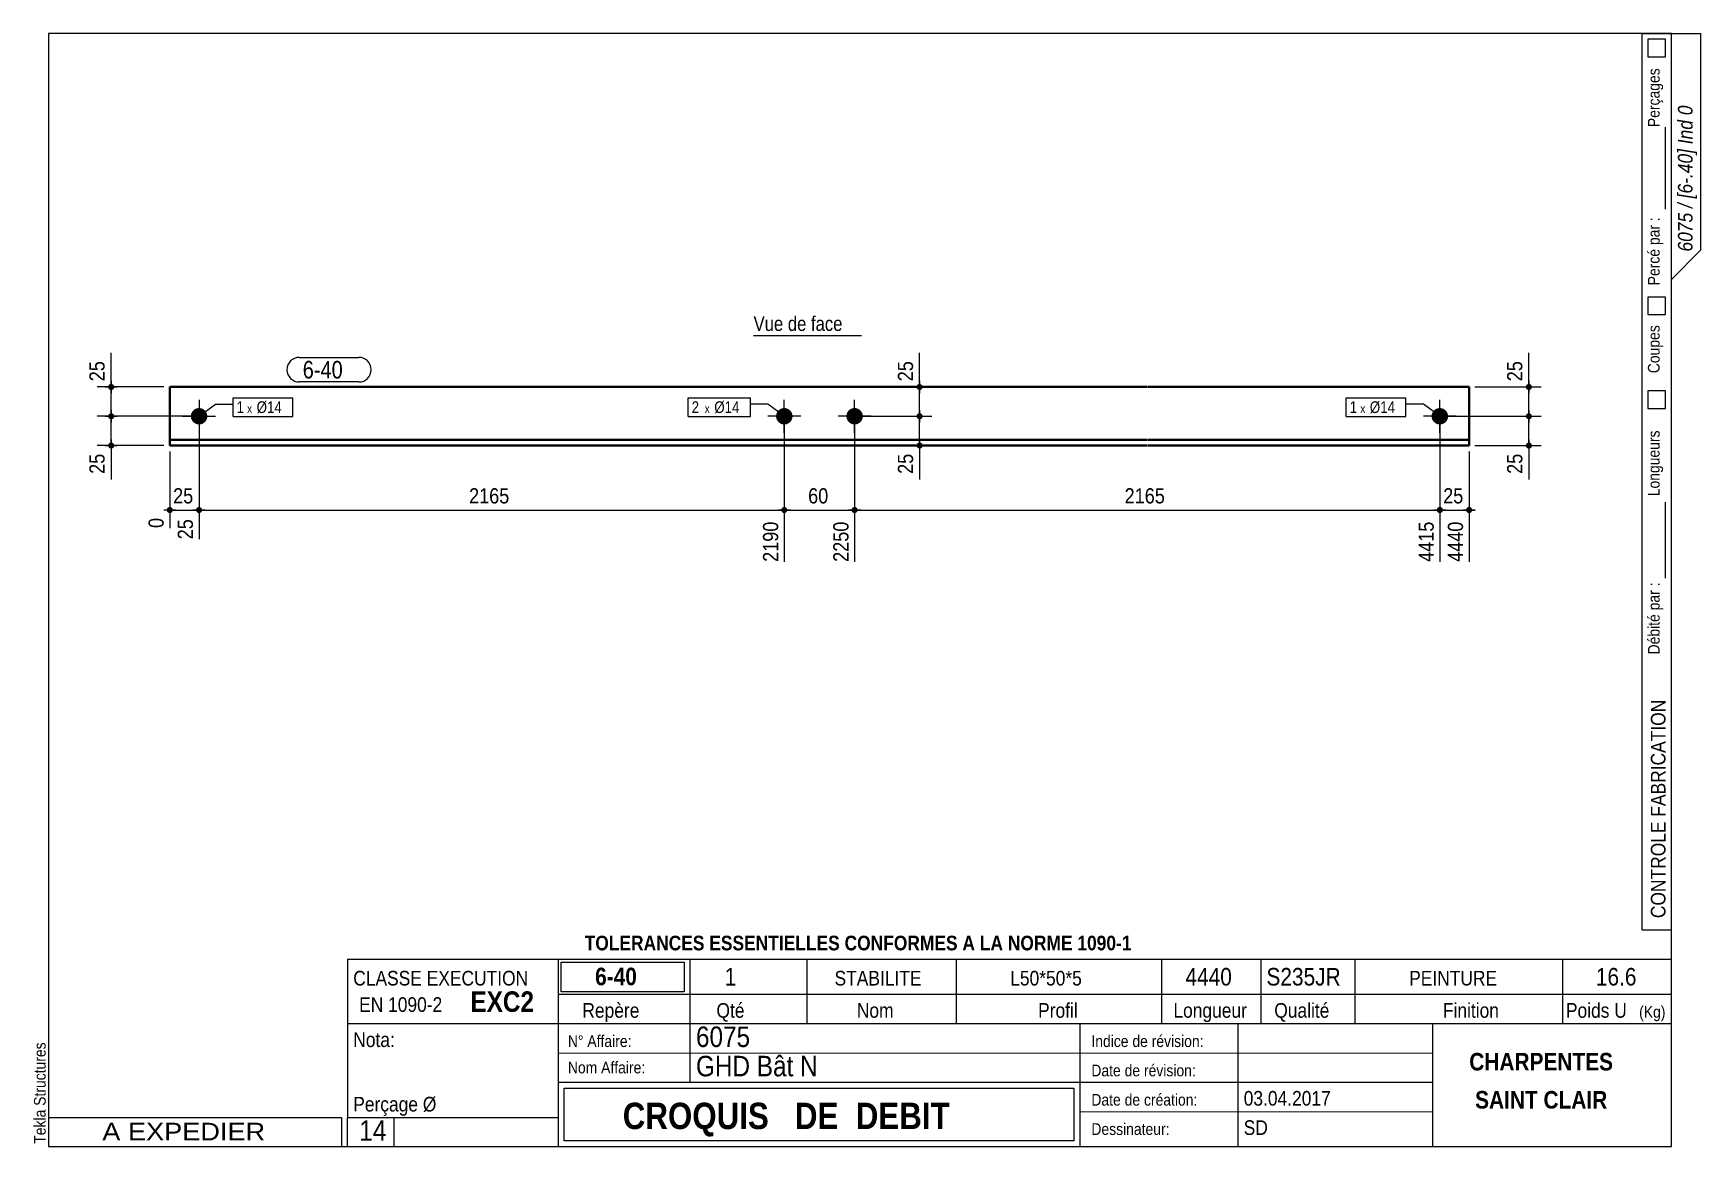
# Model space of a CAD drawing. Header units: millimetres. Extents: x 2 to 287, y 5 to 195.
import ezdxf

# ---------------------------------------------------------------- set-up
doc = ezdxf.new("R2010")
doc.units = ezdxf.units.MM
for name, color, linetype, lineweight in [('Autre type objet', 1, 'Continuous', 0), ('Boulon', 7, 'Continuous', 0), ('Cotation', 7, 'Continuous', 0), ('Désignation boulon', 3, 'Continuous', 0), ('Feuille dessin', 5, 'Continuous', 0), ('Piece', 2, 'Continuous', 0), ('Repère pièce', 3, 'Continuous', 0)]:
    doc.layers.add(name, color=color, linetype=linetype, lineweight=lineweight)
doc.styles.add('ARIAL', font='ARIAL.TTF')
doc.styles.add('ARIAL_BOLD', font='ARIALBD.TTF')
doc.styles.add('ARIAL_ITALIC', font='ARIALI.TTF')
doc.styles.add('ARIAL_NARROW', font='ARIAL.TTF')
doc.styles.add('COMIC_SANS_MS', font='COMIC.TTF')

# ---------------------------------------------------------------- blocks, each defined once
blk = doc.blocks.new('*A1')
at = {"layer": 'Boulon'}
blk.add_hatch(color=256, dxfattribs=at).paths.add_polyline_path([(242.52, 131.05), (242.55, 131.05), (242.58, 131.05), (242.62, 131.04), (242.65, 131.04), (242.69, 131.03), (242.72, 131.03), (242.75, 131.02), (242.79, 131.02), (242.82, 131.01), (242.85, 131), (242.89, 130.99), (242.92, 130.98), (242.95, 130.97), (242.98, 130.96), (243.02, 130.94), (243.05, 130.93), (243.08, 130.92), (243.11, 130.9), (243.14, 130.88), (243.17, 130.87), (243.2, 130.85), (243.23, 130.83), (243.26, 130.81), (243.29, 130.79), (243.31, 130.77), (243.34, 130.75), (243.37, 130.73), (243.4, 130.71), (243.42, 130.69), (243.45, 130.66), (243.47, 130.64), (243.49, 130.62), (243.52, 130.59), (243.54, 130.56), (243.56, 130.54), (243.58, 130.51), (243.61, 130.48), (243.63, 130.46), (243.64, 130.43), (243.66, 130.4), (243.68, 130.37), (243.7, 130.34), (243.72, 130.31), (243.73, 130.28), (243.75, 130.25), (243.76, 130.22), (243.77, 130.19), (243.79, 130.15), (243.8, 130.12), (243.81, 130.09), (243.82, 130.06), (243.83, 130.02), (243.84, 129.99), (243.85, 129.96), (243.85, 129.92), (243.86, 129.89), (243.87, 129.86), (243.87, 129.82), (243.87, 129.79), (243.88, 129.75), (243.88, 129.72), (243.88, 129.68), (243.88, 129.65), (243.88, 129.62), (243.88, 129.58), (243.88, 129.55), (243.87, 129.51), (243.87, 129.48), (243.87, 129.44), (243.86, 129.41), (243.85, 129.38), (243.85, 129.34), (243.84, 129.31), (243.83, 129.28), (243.82, 129.24), (243.81, 129.21), (243.8, 129.18), (243.79, 129.15), (243.77, 129.11), (243.76, 129.08), (243.75, 129.05), (243.73, 129.02), (243.72, 128.99), (243.7, 128.96), (243.68, 128.93), (243.66, 128.9), (243.64, 128.87), (243.63, 128.84), (243.61, 128.82), (243.58, 128.79), (243.56, 128.76), (243.54, 128.74), (243.52, 128.71), (243.49, 128.68), (243.47, 128.66), (243.45, 128.64), (243.42, 128.61), (243.4, 128.59), (243.37, 128.57), (243.34, 128.55), (243.31, 128.53), (243.29, 128.51), (243.26, 128.49), (243.23, 128.47), (243.2, 128.45), (243.17, 128.43), (243.14, 128.42), (243.11, 128.4), (243.08, 128.38), (243.05, 128.37), (243.02, 128.36), (242.98, 128.34), (242.95, 128.33), (242.92, 128.32), (242.89, 128.31), (242.85, 128.3), (242.82, 128.29), (242.79, 128.28), (242.75, 128.28), (242.72, 128.27), (242.69, 128.27), (242.65, 128.26), (242.62, 128.26), (242.58, 128.25), (242.55, 128.25), (242.52, 128.25), (242.48, 128.25), (242.45, 128.25), (242.41, 128.25), (242.38, 128.25), (242.34, 128.26), (242.31, 128.26), (242.28, 128.27), (242.24, 128.27), (242.21, 128.28), (242.17, 128.28), (242.14, 128.29), (242.11, 128.3), (242.07, 128.31), (242.04, 128.32), (242.01, 128.33), (241.98, 128.34), (241.94, 128.36), (241.91, 128.37), (241.88, 128.38), (241.85, 128.4), (241.82, 128.42), (241.79, 128.43), (241.76, 128.45), (241.73, 128.47), (241.7, 128.49), (241.67, 128.51), (241.65, 128.53), (241.62, 128.55), (241.59, 128.57), (241.57, 128.59), (241.54, 128.61), (241.52, 128.64), (241.49, 128.66), (241.47, 128.68), (241.44, 128.71), (241.42, 128.74), (241.4, 128.76), (241.38, 128.79), (241.36, 128.82), (241.34, 128.84), (241.32, 128.87), (241.3, 128.9), (241.28, 128.93), (241.26, 128.96), (241.25, 128.99), (241.23, 129.02), (241.22, 129.05), (241.2, 129.08), (241.19, 129.11), (241.17, 129.15), (241.16, 129.18), (241.15, 129.21), (241.14, 129.24), (241.13, 129.28), (241.12, 129.31), (241.11, 129.34), (241.11, 129.38), (241.1, 129.41), (241.1, 129.44), (241.09, 129.48), (241.09, 129.51), (241.08, 129.55), (241.08, 129.58), (241.08, 129.62), (241.08, 129.65), (241.08, 129.68), (241.08, 129.72), (241.08, 129.75), (241.09, 129.79), (241.09, 129.82), (241.1, 129.86), (241.1, 129.89), (241.11, 129.92), (241.11, 129.96), (241.12, 129.99), (241.13, 130.02), (241.14, 130.06), (241.15, 130.09), (241.16, 130.12), (241.17, 130.15), (241.19, 130.19), (241.2, 130.22), (241.22, 130.25), (241.23, 130.28), (241.25, 130.31), (241.26, 130.34), (241.28, 130.37), (241.3, 130.4), (241.32, 130.43), (241.34, 130.46), (241.36, 130.48), (241.38, 130.51), (241.4, 130.54), (241.42, 130.56), (241.44, 130.59), (241.47, 130.62), (241.49, 130.64), (241.52, 130.66), (241.54, 130.69), (241.57, 130.71), (241.59, 130.73), (241.62, 130.75), (241.65, 130.77), (241.67, 130.79), (241.7, 130.81), (241.73, 130.83), (241.76, 130.85), (241.79, 130.87), (241.82, 130.88), (241.85, 130.9), (241.88, 130.92), (241.91, 130.93), (241.94, 130.94), (241.98, 130.96), (242.01, 130.97), (242.04, 130.98), (242.07, 130.99), (242.11, 131), (242.14, 131.01), (242.17, 131.02), (242.21, 131.02), (242.24, 131.03), (242.28, 131.03), (242.31, 131.04), (242.34, 131.04), (242.38, 131.05), (242.41, 131.05), (242.45, 131.05), (242.48, 131.05)], flags=17)
at = {"layer": 'Boulon', "linetype": 'Continuous', "lineweight": 0}
for p, q in [((242.48, 126.85), (242.48, 132.45)), ((245.28, 129.65), (239.68, 129.65))]:
    blk.add_line(p, q, dxfattribs=at)
blk = doc.blocks.new('*A2')
at = {"layer": 'Boulon'}
blk.add_hatch(color=256, dxfattribs=at).paths.add_polyline_path([(30.65, 128.25), (30.61, 128.25), (30.58, 128.25), (30.54, 128.26), (30.51, 128.26), (30.48, 128.27), (30.44, 128.27), (30.41, 128.28), (30.37, 128.28), (30.34, 128.29), (30.31, 128.3), (30.27, 128.31), (30.24, 128.32), (30.21, 128.33), (30.18, 128.34), (30.14, 128.36), (30.11, 128.37), (30.08, 128.38), (30.05, 128.4), (30.02, 128.42), (29.99, 128.43), (29.96, 128.45), (29.93, 128.47), (29.9, 128.49), (29.87, 128.51), (29.85, 128.53), (29.82, 128.55), (29.79, 128.57), (29.77, 128.59), (29.74, 128.61), (29.72, 128.64), (29.69, 128.66), (29.67, 128.69), (29.64, 128.71), (29.62, 128.74), (29.6, 128.76), (29.58, 128.79), (29.56, 128.82), (29.54, 128.84), (29.52, 128.87), (29.5, 128.9), (29.48, 128.93), (29.46, 128.96), (29.45, 128.99), (29.43, 129.02), (29.42, 129.05), (29.4, 129.08), (29.39, 129.11), (29.37, 129.15), (29.36, 129.18), (29.35, 129.21), (29.34, 129.24), (29.33, 129.28), (29.32, 129.31), (29.31, 129.34), (29.31, 129.38), (29.3, 129.41), (29.3, 129.44), (29.29, 129.48), (29.29, 129.51), (29.28, 129.55), (29.28, 129.58), (29.28, 129.62), (29.28, 129.65), (29.28, 129.68), (29.28, 129.72), (29.28, 129.75), (29.29, 129.79), (29.29, 129.82), (29.3, 129.86), (29.3, 129.89), (29.31, 129.92), (29.31, 129.96), (29.32, 129.99), (29.33, 130.02), (29.34, 130.06), (29.35, 130.09), (29.36, 130.12), (29.37, 130.15), (29.39, 130.19), (29.4, 130.22), (29.41, 130.25), (29.43, 130.28), (29.45, 130.31), (29.46, 130.34), (29.48, 130.37), (29.5, 130.4), (29.52, 130.43), (29.54, 130.46), (29.56, 130.48), (29.58, 130.51), (29.6, 130.54), (29.62, 130.56), (29.64, 130.59), (29.67, 130.62), (29.69, 130.64), (29.72, 130.66), (29.74, 130.69), (29.77, 130.71), (29.79, 130.73), (29.82, 130.75), (29.85, 130.77), (29.87, 130.8), (29.9, 130.81), (29.93, 130.83), (29.96, 130.85), (29.99, 130.87), (30.02, 130.89), (30.05, 130.9), (30.08, 130.92), (30.11, 130.93), (30.14, 130.94), (30.18, 130.96), (30.21, 130.97), (30.24, 130.98), (30.27, 130.99), (30.31, 131), (30.34, 131.01), (30.37, 131.02), (30.41, 131.02), (30.44, 131.03), (30.48, 131.04), (30.51, 131.04), (30.54, 131.04), (30.58, 131.05), (30.61, 131.05), (30.65, 131.05), (30.68, 131.05), (30.71, 131.05), (30.75, 131.05), (30.78, 131.05), (30.82, 131.04), (30.85, 131.04), (30.89, 131.04), (30.92, 131.03), (30.95, 131.02), (30.99, 131.02), (31.02, 131.01), (31.05, 131), (31.09, 130.99), (31.12, 130.98), (31.15, 130.97), (31.18, 130.96), (31.22, 130.94), (31.25, 130.93), (31.28, 130.92), (31.31, 130.9), (31.34, 130.89), (31.37, 130.87), (31.4, 130.85), (31.43, 130.83), (31.46, 130.81), (31.49, 130.8), (31.51, 130.78), (31.54, 130.75), (31.57, 130.73), (31.59, 130.71), (31.62, 130.69), (31.65, 130.66), (31.67, 130.64), (31.69, 130.62), (31.72, 130.59), (31.74, 130.57), (31.76, 130.54), (31.78, 130.51), (31.81, 130.48), (31.83, 130.46), (31.84, 130.43), (31.86, 130.4), (31.88, 130.37), (31.9, 130.34), (31.92, 130.31), (31.93, 130.28), (31.95, 130.25), (31.96, 130.22), (31.97, 130.19), (31.99, 130.15), (32, 130.12), (32.01, 130.09), (32.02, 130.06), (32.03, 130.02), (32.04, 129.99), (32.05, 129.96), (32.05, 129.92), (32.06, 129.89), (32.07, 129.86), (32.07, 129.82), (32.07, 129.79), (32.08, 129.75), (32.08, 129.72), (32.08, 129.68), (32.08, 129.65), (32.08, 129.62), (32.08, 129.58), (32.08, 129.55), (32.07, 129.51), (32.07, 129.48), (32.07, 129.45), (32.06, 129.41), (32.05, 129.38), (32.05, 129.34), (32.04, 129.31), (32.03, 129.28), (32.02, 129.24), (32.01, 129.21), (32, 129.18), (31.99, 129.15), (31.97, 129.11), (31.96, 129.08), (31.95, 129.05), (31.93, 129.02), (31.92, 128.99), (31.9, 128.96), (31.88, 128.93), (31.86, 128.9), (31.84, 128.87), (31.83, 128.84), (31.81, 128.82), (31.78, 128.79), (31.76, 128.76), (31.74, 128.74), (31.72, 128.71), (31.69, 128.69), (31.67, 128.66), (31.65, 128.64), (31.62, 128.61), (31.6, 128.59), (31.57, 128.57), (31.54, 128.55), (31.51, 128.53), (31.49, 128.51), (31.46, 128.49), (31.43, 128.47), (31.4, 128.45), (31.37, 128.43), (31.34, 128.42), (31.31, 128.4), (31.28, 128.38), (31.25, 128.37), (31.22, 128.36), (31.18, 128.34), (31.15, 128.33), (31.12, 128.32), (31.09, 128.31), (31.05, 128.3), (31.02, 128.29), (30.99, 128.28), (30.95, 128.28), (30.92, 128.27), (30.89, 128.27), (30.85, 128.26), (30.82, 128.26), (30.78, 128.25), (30.75, 128.25), (30.72, 128.25), (30.68, 128.25)], flags=17)
at = {"layer": 'Boulon', "linetype": 'Continuous', "lineweight": 0}
for p, q in [((30.68, 132.45), (30.68, 126.85)), ((27.88, 129.65), (33.48, 129.65))]:
    blk.add_line(p, q, dxfattribs=at)
blk = doc.blocks.new('*A3')
at = {"layer": 'Boulon'}
for points in [[(130.62, 131.05), (130.65, 131.05), (130.68, 131.05), (130.72, 131.05), (130.75, 131.04), (130.79, 131.04), (130.82, 131.03), (130.85, 131.03), (130.89, 131.02), (130.92, 131.01), (130.95, 131), (130.99, 130.99), (131.02, 130.98), (131.05, 130.97), (131.08, 130.96), (131.12, 130.95), (131.15, 130.93), (131.18, 130.92), (131.21, 130.9), (131.24, 130.89), (131.27, 130.87), (131.3, 130.85), (131.33, 130.84), (131.36, 130.82), (131.39, 130.8), (131.41, 130.78), (131.44, 130.76), (131.47, 130.73), (131.5, 130.71), (131.52, 130.69), (131.55, 130.67), (131.57, 130.64), (131.59, 130.62), (131.62, 130.59), (131.64, 130.57), (131.66, 130.54), (131.68, 130.51), (131.71, 130.49), (131.73, 130.46), (131.74, 130.43), (131.76, 130.4), (131.78, 130.37), (131.8, 130.34), (131.82, 130.31), (131.83, 130.28), (131.85, 130.25), (131.86, 130.22), (131.87, 130.19), (131.89, 130.16), (131.9, 130.12), (131.91, 130.09), (131.92, 130.06), (131.93, 130.03), (131.94, 129.99), (131.95, 129.96), (131.95, 129.93), (131.96, 129.89), (131.97, 129.86), (131.97, 129.82), (131.97, 129.79), (131.98, 129.76), (131.98, 129.72), (131.98, 129.69), (131.98, 129.65), (131.98, 129.62), (131.98, 129.58), (131.98, 129.55), (131.97, 129.52), (131.97, 129.48), (131.97, 129.45), (131.96, 129.41), (131.95, 129.38), (131.95, 129.35), (131.94, 129.31), (131.93, 129.28), (131.92, 129.25), (131.91, 129.21), (131.9, 129.18), (131.89, 129.15), (131.87, 129.12), (131.86, 129.08), (131.85, 129.05), (131.83, 129.02), (131.82, 128.99), (131.8, 128.96), (131.78, 128.93), (131.76, 128.9), (131.74, 128.87), (131.73, 128.85), (131.71, 128.82), (131.68, 128.79), (131.66, 128.76), (131.64, 128.74), (131.62, 128.71), (131.59, 128.69), (131.57, 128.66), (131.55, 128.64), (131.52, 128.61), (131.5, 128.59), (131.47, 128.57), (131.44, 128.55), (131.41, 128.53), (131.39, 128.51), (131.36, 128.49), (131.33, 128.47), (131.3, 128.45), (131.27, 128.43), (131.24, 128.42), (131.21, 128.4), (131.18, 128.39), (131.15, 128.37), (131.12, 128.36), (131.08, 128.35), (131.05, 128.33), (131.02, 128.32), (130.99, 128.31), (130.95, 128.3), (130.92, 128.29), (130.89, 128.29), (130.85, 128.28), (130.82, 128.27), (130.79, 128.27), (130.75, 128.26), (130.72, 128.26), (130.68, 128.26), (130.65, 128.25), (130.62, 128.25), (130.58, 128.25), (130.55, 128.25), (130.51, 128.25), (130.48, 128.26), (130.44, 128.26), (130.41, 128.26), (130.38, 128.27), (130.34, 128.27), (130.31, 128.28), (130.27, 128.29), (130.24, 128.29), (130.21, 128.3), (130.17, 128.31), (130.14, 128.32), (130.11, 128.33), (130.08, 128.35), (130.04, 128.36), (130.01, 128.37), (129.98, 128.39), (129.95, 128.4), (129.92, 128.42), (129.89, 128.43), (129.86, 128.45), (129.83, 128.47), (129.8, 128.49), (129.77, 128.51), (129.75, 128.53), (129.72, 128.55), (129.69, 128.57), (129.67, 128.59), (129.64, 128.61), (129.62, 128.64), (129.59, 128.66), (129.57, 128.69), (129.54, 128.71), (129.52, 128.74), (129.5, 128.76), (129.48, 128.79), (129.46, 128.82), (129.44, 128.85), (129.42, 128.87), (129.4, 128.9), (129.38, 128.93), (129.36, 128.96), (129.35, 128.99), (129.33, 129.02), (129.32, 129.05), (129.3, 129.08), (129.29, 129.12), (129.27, 129.15), (129.26, 129.18), (129.25, 129.21), (129.24, 129.25), (129.23, 129.28), (129.22, 129.31), (129.21, 129.35), (129.21, 129.38), (129.2, 129.41), (129.2, 129.45), (129.19, 129.48), (129.19, 129.52), (129.18, 129.55), (129.18, 129.58), (129.18, 129.62), (129.18, 129.65), (129.18, 129.69), (129.18, 129.72), (129.18, 129.76), (129.19, 129.79), (129.19, 129.82), (129.2, 129.86), (129.2, 129.89), (129.21, 129.93), (129.21, 129.96), (129.22, 129.99), (129.23, 130.03), (129.24, 130.06), (129.25, 130.09), (129.26, 130.12), (129.27, 130.16), (129.29, 130.19), (129.3, 130.22), (129.32, 130.25), (129.33, 130.28), (129.35, 130.31), (129.36, 130.34), (129.38, 130.37), (129.4, 130.4), (129.42, 130.43), (129.44, 130.46), (129.46, 130.49), (129.48, 130.51), (129.5, 130.54), (129.52, 130.57), (129.54, 130.59), (129.57, 130.62), (129.59, 130.64), (129.62, 130.67), (129.64, 130.69), (129.67, 130.71), (129.69, 130.73), (129.72, 130.76), (129.75, 130.78), (129.77, 130.8), (129.8, 130.82), (129.83, 130.84), (129.86, 130.85), (129.89, 130.87), (129.92, 130.89), (129.95, 130.9), (129.98, 130.92), (130.01, 130.93), (130.04, 130.95), (130.08, 130.96), (130.11, 130.97), (130.14, 130.98), (130.17, 130.99), (130.21, 131), (130.24, 131.01), (130.27, 131.02), (130.31, 131.03), (130.34, 131.03), (130.38, 131.04), (130.41, 131.04), (130.44, 131.05), (130.48, 131.05), (130.51, 131.05), (130.55, 131.05), (130.58, 131.05)], [(142.62, 131.05), (142.65, 131.05), (142.68, 131.05), (142.72, 131.05), (142.75, 131.04), (142.79, 131.04), (142.82, 131.03), (142.85, 131.03), (142.89, 131.02), (142.92, 131.01), (142.95, 131), (142.99, 130.99), (143.02, 130.98), (143.05, 130.97), (143.08, 130.96), (143.12, 130.95), (143.15, 130.93), (143.18, 130.92), (143.21, 130.9), (143.24, 130.89), (143.27, 130.87), (143.3, 130.85), (143.33, 130.84), (143.36, 130.82), (143.39, 130.8), (143.41, 130.78), (143.44, 130.76), (143.47, 130.73), (143.5, 130.71), (143.52, 130.69), (143.55, 130.67), (143.57, 130.64), (143.59, 130.62), (143.62, 130.59), (143.64, 130.57), (143.66, 130.54), (143.68, 130.51), (143.71, 130.49), (143.73, 130.46), (143.74, 130.43), (143.76, 130.4), (143.78, 130.37), (143.8, 130.34), (143.82, 130.31), (143.83, 130.28), (143.85, 130.25), (143.86, 130.22), (143.87, 130.19), (143.89, 130.16), (143.9, 130.12), (143.91, 130.09), (143.92, 130.06), (143.93, 130.03), (143.94, 129.99), (143.95, 129.96), (143.95, 129.93), (143.96, 129.89), (143.97, 129.86), (143.97, 129.82), (143.97, 129.79), (143.98, 129.76), (143.98, 129.72), (143.98, 129.69), (143.98, 129.65), (143.98, 129.62), (143.98, 129.58), (143.98, 129.55), (143.97, 129.52), (143.97, 129.48), (143.97, 129.45), (143.96, 129.41), (143.95, 129.38), (143.95, 129.35), (143.94, 129.31), (143.93, 129.28), (143.92, 129.25), (143.91, 129.21), (143.9, 129.18), (143.89, 129.15), (143.87, 129.12), (143.86, 129.08), (143.85, 129.05), (143.83, 129.02), (143.82, 128.99), (143.8, 128.96), (143.78, 128.93), (143.76, 128.9), (143.74, 128.87), (143.73, 128.85), (143.71, 128.82), (143.68, 128.79), (143.66, 128.76), (143.64, 128.74), (143.62, 128.71), (143.59, 128.69), (143.57, 128.66), (143.55, 128.64), (143.52, 128.61), (143.5, 128.59), (143.47, 128.57), (143.44, 128.55), (143.41, 128.53), (143.39, 128.51), (143.36, 128.49), (143.33, 128.47), (143.3, 128.45), (143.27, 128.43), (143.24, 128.42), (143.21, 128.4), (143.18, 128.39), (143.15, 128.37), (143.12, 128.36), (143.08, 128.35), (143.05, 128.33), (143.02, 128.32), (142.99, 128.31), (142.95, 128.3), (142.92, 128.29), (142.89, 128.29), (142.85, 128.28), (142.82, 128.27), (142.79, 128.27), (142.75, 128.26), (142.72, 128.26), (142.68, 128.26), (142.65, 128.25), (142.62, 128.25), (142.58, 128.25), (142.55, 128.25), (142.51, 128.25), (142.48, 128.26), (142.44, 128.26), (142.41, 128.26), (142.38, 128.27), (142.34, 128.27), (142.31, 128.28), (142.27, 128.29), (142.24, 128.29), (142.21, 128.3), (142.17, 128.31), (142.14, 128.32), (142.11, 128.33), (142.08, 128.35), (142.04, 128.36), (142.01, 128.37), (141.98, 128.39), (141.95, 128.4), (141.92, 128.42), (141.89, 128.43), (141.86, 128.45), (141.83, 128.47), (141.8, 128.49), (141.77, 128.51), (141.75, 128.53), (141.72, 128.55), (141.69, 128.57), (141.67, 128.59), (141.64, 128.61), (141.62, 128.64), (141.59, 128.66), (141.57, 128.69), (141.54, 128.71), (141.52, 128.74), (141.5, 128.76), (141.48, 128.79), (141.46, 128.82), (141.44, 128.85), (141.42, 128.87), (141.4, 128.9), (141.38, 128.93), (141.36, 128.96), (141.35, 128.99), (141.33, 129.02), (141.32, 129.05), (141.3, 129.08), (141.29, 129.12), (141.27, 129.15), (141.26, 129.18), (141.25, 129.21), (141.24, 129.25), (141.23, 129.28), (141.22, 129.31), (141.21, 129.35), (141.21, 129.38), (141.2, 129.41), (141.2, 129.45), (141.19, 129.48), (141.19, 129.52), (141.18, 129.55), (141.18, 129.58), (141.18, 129.62), (141.18, 129.65), (141.18, 129.69), (141.18, 129.72), (141.18, 129.76), (141.19, 129.79), (141.19, 129.82), (141.2, 129.86), (141.2, 129.89), (141.21, 129.93), (141.21, 129.96), (141.22, 129.99), (141.23, 130.03), (141.24, 130.06), (141.25, 130.09), (141.26, 130.12), (141.27, 130.16), (141.29, 130.19), (141.3, 130.22), (141.32, 130.25), (141.33, 130.28), (141.35, 130.31), (141.36, 130.34), (141.38, 130.37), (141.4, 130.4), (141.42, 130.43), (141.44, 130.46), (141.46, 130.49), (141.48, 130.51), (141.5, 130.54), (141.52, 130.57), (141.54, 130.59), (141.57, 130.62), (141.59, 130.64), (141.62, 130.67), (141.64, 130.69), (141.67, 130.71), (141.69, 130.73), (141.72, 130.76), (141.75, 130.78), (141.77, 130.8), (141.8, 130.82), (141.83, 130.84), (141.86, 130.85), (141.89, 130.87), (141.92, 130.89), (141.95, 130.9), (141.98, 130.92), (142.01, 130.93), (142.04, 130.95), (142.08, 130.96), (142.11, 130.97), (142.14, 130.98), (142.17, 130.99), (142.21, 131), (142.24, 131.01), (142.27, 131.02), (142.31, 131.03), (142.34, 131.03), (142.38, 131.04), (142.41, 131.04), (142.44, 131.05), (142.48, 131.05), (142.51, 131.05), (142.55, 131.05), (142.58, 131.05)]]:
    blk.add_hatch(color=256, dxfattribs=at).paths.add_polyline_path(points, flags=17)
at = {"layer": 'Boulon', "linetype": 'Continuous', "lineweight": 0}
for p, q in [((130.58, 126.85), (130.58, 132.45)), ((142.58, 126.85), (142.58, 132.45)), ((133.38, 129.65), (127.78, 129.65)), ((145.38, 129.65), (139.78, 129.65))]:
    blk.add_line(p, q, dxfattribs=at)
blk = doc.blocks.new('*A4')
at = {"layer": 'Piece', "color": 2, "linetype": 'Continuous', "lineweight": 40}
for p, q in [((25.68, 134.65), (80.580724, 134.65)), ((25.68, 134.65), (25.68, 125.65)), ((80.680724, 134.65), (192.480713, 134.65)), ((192.580713, 134.65), (247.479973, 134.65)), ((247.479973, 134.65), (247.479973, 125.65)), ((25.68, 125.65), (25.68, 124.65)), ((25.68, 125.65), (80.580724, 125.65)), ((80.680724, 125.65), (192.480713, 125.65)), ((192.580713, 125.65), (247.479973, 125.65)), ((247.479973, 125.65), (247.479973, 124.65)), ((25.68, 124.65), (80.580724, 124.65)), ((80.680724, 124.65), (192.480713, 124.65)), ((192.580713, 124.65), (247.479973, 124.65))]:
    blk.add_line(p, q, dxfattribs=at)
blk = doc.blocks.new('*A5')
at = {"layer": 'Feuille dessin', "linetype": 'Continuous', "lineweight": 0}
for p, q in [((282, 195), (5, 195)), ((5, 195), (5, 5)), ((282, 5), (282, 195)), ((5, 5), (282, 5))]:
    blk.add_line(p, q, dxfattribs=at)
at = {"layer": 'Feuille dessin', "style": 'ARIAL', "width": 0.85}
blk.add_text('Tekla Structures', height=2, rotation=90, dxfattribs=at).set_placement((4.5, 5.5))
blk = doc.blocks.new('*A6')
at = {"layer": 'Autre type objet', "linetype": 'Continuous', "lineweight": 0}
for p, q in [((277, 42), (277, 195)), ((277, 195), (287, 195)), ((278, 194), (278, 191)), ((281, 194), (278, 194)), ((281, 191), (281, 194)), ((282, 42), (282, 195)), ((287, 195), (287, 158)), ((278, 191), (281, 191)), ((281, 165), (281, 179)), ((287, 158), (282, 153)), ((278, 150), (278, 147)), ((281, 150), (278, 150)), ((281, 147), (281, 150)), ((278, 147), (281, 147)), ((278, 134), (278, 131)), ((281, 134), (278, 134)), ((281, 131), (281, 134)), ((278, 131), (281, 131)), ((281, 102), (281, 115)), ((277, 42), (282, 42))]:
    blk.add_line(p, q, dxfattribs=at)
at = {"layer": 'Autre type objet', "width": 0.85}
for s, height, style, p in [('Perçages', 2, 'ARIAL', (280, 179)), ('6075 / [6-.40] Ind 0', 2.5, 'ARIAL_ITALIC', (285.619109, 157.760245)), ('Percé par :', 2, 'ARIAL', (280, 152)), ('Coupes', 2, 'ARIAL', (280, 137)), ('Longueurs', 2, 'ARIAL', (280, 116)), ('Débité par :', 2, 'ARIAL', (280, 89)), ('CONTROLE FABRICATION', 2.5, 'ARIAL', (281, 44))]:
    blk.add_text(s, height=height, rotation=90, dxfattribs=dict(at, style=style)).set_placement(p)
blk = doc.blocks.new('*A7')
at = {"layer": 'Autre type objet', "linetype": 'Continuous', "lineweight": 0}
for p, q in [((56, 37), (92, 37)), ((56, 37), (56, 10)), ((92, 37), (92, 10)), ((56, 26), (92, 26)), ((56, 10), (92, 10)), ((56, 5), (56, 10)), ((64, 5), (64, 10)), ((56, 5), (64, 5))]:
    blk.add_line(p, q, dxfattribs=at)
at = {"layer": 'Autre type objet', "width": 0.85}
for s, height, style, p in [('CLASSE EXECUTION', 2.5, 'ARIAL', (57, 32.5)), ('EXC2', 3.5, 'ARIAL_BOLD', (77, 28)), ('EN 1090-2', 2.5, 'ARIAL', (58, 28)), ('Nota:', 2.5, 'ARIAL', (57, 22)), ('Perçage Ø', 2.5, 'ARIAL', (57, 11)), ('14', 3.5, 'ARIAL_NARROW', (58.014234, 6))]:
    blk.add_text(s, height=height, dxfattribs=dict(at, style=style)).set_placement(p)
blk = doc.blocks.new('*A8')
at = {"layer": 'Autre type objet', "linetype": 'Continuous', "lineweight": 0}
for p, q in [((92, 37), (282, 37)), ((92, 37), (92, 31)), ((114.5, 31), (114.5, 37)), ((134.5, 31), (134.5, 37)), ((160, 31), (160, 37)), ((195, 31), (195, 37)), ((212, 31), (212, 37)), ((228, 31), (228, 37)), ((263.5, 31), (263.5, 37)), ((282, 31), (282, 37)), ((92.51953, 36.5), (113.5, 36.5)), ((92.51953, 31.394341), (92.51953, 36.5)), ((113.5, 36.5), (113.5, 31.394341)), ((113.5, 31.394341), (92.51953, 31.394341)), ((92, 31), (282, 31)), ((92, 31), (92, 5)), ((114.5, 16), (114.5, 31)), ((134.5, 26), (134.5, 31)), ((160, 26), (160, 31)), ((195, 26), (195, 31)), ((212, 26), (212, 31)), ((228, 26), (228, 31)), ((263.5, 26), (263.5, 31)), ((282, 5), (282, 31)), ((92, 26), (282, 26)), ((181, 26), (181, 5)), ((208, 26), (208, 5)), ((241.262466, 5), (241.262466, 26)), ((92, 21), (241.327069, 20.935451)), ((92, 16), (181, 16)), ((93, 15), (180, 15)), ((93, 6), (93, 15)), ((180, 15), (180, 6)), ((181, 16), (241.297815, 16.021151)), ((181, 11), (241.217807, 10.969512)), ((180, 6), (93, 6)), ((92, 5), (282, 5))]:
    blk.add_line(p, q, dxfattribs=at)
at = {"layer": 'Autre type objet', "width": 0.85}
for s, height, style, p in [('TOLERANCES ESSENTIELLES CONFORMES A LA NORME 1090-1', 2.5, 'ARIAL_BOLD', (96.5, 38.5)), ('6-40', 3, 'ARIAL_BOLD', (98.285724, 32.540141)), ('1', 3, 'ARIAL', (120.389893, 32.5)), ('STABILITE', 2.5, 'ARIAL', (139.159546, 32.5)), ('L50*50*5', 2.5, 'ARIAL', (169.146973, 32.5)), ('4440', 3, 'ARIAL', (199.053223, 32.5)), ('S235JR', 3, 'ARIAL', (212.880127, 32.5)), ('PEINTURE', 2.5, 'ARIAL', (237.24646, 32.5)), ('16.6', 3, 'ARIAL', (269.109863, 32.5)), ('Repère', 2.5, 'ARIAL', (96.112978, 27)), ('Qté', 2.5, 'ARIAL', (119, 27)), ('Nom', 2.5, 'ARIAL', (142.961426, 27)), ('Profil', 2.5, 'ARIAL', (173.903564, 27)), ('Longueur', 2.5, 'ARIAL', (197, 27)), ('Qualité', 2.5, 'ARIAL', (214.218018, 27)), ('Finition', 2.5, 'ARIAL', (243, 27)), ('Poids U', 2.5, 'ARIAL', (264, 27)), ('(Kg)', 2, 'ARIAL', (276.5, 27)), ('N° Affaire:', 2, 'ARIAL', (93.640566, 22)), ('6075', 3.5, 'ARIAL', (115.5, 22)), ('Indice de révision:', 2, 'ARIAL', (183, 22)), ('GHD Bât N', 3.5, 'ARIAL', (115.5, 17)), ('CHARPENTES', 3, 'ARIAL_BOLD', (247.5, 18)), ('Nom Affaire:', 2, 'ARIAL', (93.640566, 17.5)), ('Date de révision:', 2, 'ARIAL', (183, 17)), ('03.04.2017', 2.5, 'ARIAL', (209, 12)), ('SAINT CLAIR', 3, 'ARIAL_BOLD', (248.5, 11.5)), ('CROQUIS   DE  DEBIT', 4.5, 'ARIAL_BOLD', (103, 8)), ('Date de création:', 2, 'ARIAL', (183, 12)), ('Dessinateur:', 2, 'ARIAL', (183, 7)), ('SD', 2.5, 'ARIAL', (209, 7))]:
    blk.add_text(s, height=height, dxfattribs=dict(at, style=style)).set_placement(p)
blk = doc.blocks.new('*A9')
at = {"layer": 'Autre type objet', "linetype": 'Continuous', "lineweight": 0}
for p, q in [((5, 10), (55, 10)), ((5, 10), (5, 5)), ((55, 10), (55, 5)), ((5, 5), (55, 5))]:
    blk.add_line(p, q, dxfattribs=at)
at = {"layer": 'Autre type objet', "style": 'ARIAL', "width": 1.105}
blk.add_text('A EXPEDIER', height=3, dxfattribs=at).set_placement((14.169647, 6.073465))
blk = doc.blocks.new('*A10')
at = {"layer": 'Cotation'}
for points in [[(15.65, 129.13), (15.63, 129.13), (15.6, 129.14), (15.58, 129.14), (15.55, 129.15), (15.53, 129.15), (15.5, 129.16), (15.48, 129.17), (15.46, 129.18), (15.43, 129.19), (15.41, 129.2), (15.39, 129.22), (15.37, 129.23), (15.35, 129.25), (15.33, 129.27), (15.31, 129.28), (15.29, 129.3), (15.28, 129.32), (15.26, 129.34), (15.25, 129.36), (15.23, 129.38), (15.22, 129.41), (15.21, 129.43), (15.2, 129.45), (15.19, 129.48), (15.18, 129.5), (15.18, 129.52), (15.17, 129.55), (15.17, 129.57), (15.16, 129.6), (15.16, 129.62), (15.16, 129.65), (15.16, 129.68), (15.16, 129.7), (15.17, 129.73), (15.17, 129.75), (15.18, 129.78), (15.18, 129.8), (15.19, 129.83), (15.2, 129.85), (15.21, 129.87), (15.22, 129.9), (15.23, 129.92), (15.25, 129.94), (15.26, 129.96), (15.28, 129.98), (15.29, 130), (15.31, 130.02), (15.33, 130.04), (15.35, 130.05), (15.37, 130.07), (15.39, 130.08), (15.41, 130.1), (15.43, 130.11), (15.46, 130.12), (15.48, 130.13), (15.5, 130.14), (15.53, 130.15), (15.55, 130.15), (15.58, 130.16), (15.6, 130.16), (15.63, 130.17), (15.65, 130.17), (15.68, 130.17), (15.71, 130.17), (15.73, 130.17), (15.76, 130.16), (15.78, 130.16), (15.81, 130.15), (15.83, 130.15), (15.86, 130.14), (15.88, 130.13), (15.9, 130.12), (15.93, 130.11), (15.95, 130.1), (15.97, 130.08), (15.99, 130.07), (16.01, 130.05), (16.03, 130.04), (16.05, 130.02), (16.07, 130), (16.08, 129.98), (16.1, 129.96), (16.11, 129.94), (16.13, 129.92), (16.14, 129.9), (16.15, 129.87), (16.16, 129.85), (16.17, 129.83), (16.18, 129.8), (16.18, 129.78), (16.19, 129.75), (16.19, 129.73), (16.2, 129.7), (16.2, 129.68), (16.2, 129.65), (16.2, 129.62), (16.2, 129.6), (16.19, 129.57), (16.19, 129.55), (16.18, 129.52), (16.18, 129.5), (16.17, 129.48), (16.16, 129.45), (16.15, 129.43), (16.14, 129.41), (16.13, 129.38), (16.11, 129.36), (16.1, 129.34), (16.08, 129.32), (16.07, 129.3), (16.05, 129.28), (16.03, 129.27), (16.01, 129.25), (15.99, 129.23), (15.97, 129.22), (15.95, 129.2), (15.93, 129.19), (15.9, 129.18), (15.88, 129.17), (15.86, 129.16), (15.83, 129.15), (15.81, 129.15), (15.78, 129.14), (15.76, 129.14), (15.73, 129.13), (15.71, 129.13), (15.68, 129.13)], [(15.65, 124.13), (15.63, 124.13), (15.6, 124.14), (15.58, 124.14), (15.55, 124.15), (15.53, 124.15), (15.5, 124.16), (15.48, 124.17), (15.46, 124.18), (15.43, 124.19), (15.41, 124.2), (15.39, 124.22), (15.37, 124.23), (15.35, 124.25), (15.33, 124.26), (15.31, 124.28), (15.29, 124.3), (15.28, 124.32), (15.26, 124.34), (15.25, 124.36), (15.23, 124.38), (15.22, 124.4), (15.21, 124.43), (15.2, 124.45), (15.19, 124.47), (15.18, 124.5), (15.18, 124.52), (15.17, 124.55), (15.17, 124.57), (15.16, 124.6), (15.16, 124.62), (15.16, 124.65), (15.16, 124.68), (15.16, 124.7), (15.17, 124.73), (15.17, 124.75), (15.18, 124.78), (15.18, 124.8), (15.19, 124.83), (15.2, 124.85), (15.21, 124.87), (15.22, 124.9), (15.23, 124.92), (15.25, 124.94), (15.26, 124.96), (15.28, 124.98), (15.29, 125), (15.31, 125.02), (15.33, 125.04), (15.35, 125.05), (15.37, 125.07), (15.39, 125.08), (15.41, 125.1), (15.43, 125.11), (15.46, 125.12), (15.48, 125.13), (15.5, 125.14), (15.53, 125.15), (15.55, 125.15), (15.58, 125.16), (15.6, 125.16), (15.63, 125.17), (15.65, 125.17), (15.68, 125.17), (15.71, 125.17), (15.73, 125.17), (15.76, 125.16), (15.78, 125.16), (15.81, 125.15), (15.83, 125.15), (15.86, 125.14), (15.88, 125.13), (15.9, 125.12), (15.93, 125.11), (15.95, 125.1), (15.97, 125.08), (15.99, 125.07), (16.01, 125.05), (16.03, 125.04), (16.05, 125.02), (16.07, 125), (16.08, 124.98), (16.1, 124.96), (16.11, 124.94), (16.13, 124.92), (16.14, 124.9), (16.15, 124.87), (16.16, 124.85), (16.17, 124.83), (16.18, 124.8), (16.18, 124.78), (16.19, 124.75), (16.19, 124.73), (16.2, 124.7), (16.2, 124.68), (16.2, 124.65), (16.2, 124.62), (16.2, 124.6), (16.19, 124.57), (16.19, 124.55), (16.18, 124.52), (16.18, 124.5), (16.17, 124.47), (16.16, 124.45), (16.15, 124.43), (16.14, 124.4), (16.13, 124.38), (16.11, 124.36), (16.1, 124.34), (16.08, 124.32), (16.07, 124.3), (16.05, 124.28), (16.03, 124.26), (16.01, 124.25), (15.99, 124.23), (15.97, 124.22), (15.95, 124.2), (15.93, 124.19), (15.9, 124.18), (15.88, 124.17), (15.86, 124.16), (15.83, 124.15), (15.81, 124.15), (15.78, 124.14), (15.76, 124.14), (15.73, 124.13), (15.71, 124.13), (15.68, 124.13)]]:
    blk.add_hatch(color=256, dxfattribs=at).paths.add_polyline_path(points, flags=17)
at = {"layer": 'Cotation', "linetype": 'Continuous', "lineweight": 0}
for p, q in [((29.68, 129.65), (13.26, 129.65)), ((14.64, 129.65), (16.72, 129.65)), ((15.68, 130.69), (15.68, 128.61)), ((15.68, 129.65), (15.68, 130.69)), ((15.68, 124.65), (15.68, 129.65)), ((15.68, 125.69), (15.68, 123.61)), ((24.68, 124.65), (13.26, 124.65)), ((14.64, 124.65), (16.72, 124.65)), ((15.68, 124.65), (15.68, 118.84)), ((15.68, 124.65), (15.68, 118.84))]:
    blk.add_line(p, q, dxfattribs=at)
at = {"layer": 'Cotation'}
for p in [(15.68, 129.65), (15.68, 124.65)]:
    blk.add_point(p, dxfattribs=at)
at = {"layer": 'Cotation', "style": 'ARIAL', "width": 0.85}
blk.add_text('25', height=2.6, rotation=90.0002, dxfattribs=at).set_placement((14.56, 119.82))
blk = doc.blocks.new('*A11')
at = {"layer": 'Cotation'}
for points in [[(15.65, 134.13), (15.63, 134.13), (15.6, 134.14), (15.58, 134.14), (15.55, 134.15), (15.53, 134.15), (15.5, 134.16), (15.48, 134.17), (15.46, 134.18), (15.43, 134.19), (15.41, 134.2), (15.39, 134.22), (15.37, 134.23), (15.35, 134.25), (15.33, 134.26), (15.31, 134.28), (15.29, 134.3), (15.28, 134.32), (15.26, 134.34), (15.25, 134.36), (15.23, 134.38), (15.22, 134.4), (15.21, 134.43), (15.2, 134.45), (15.19, 134.47), (15.18, 134.5), (15.18, 134.52), (15.17, 134.55), (15.17, 134.57), (15.16, 134.6), (15.16, 134.62), (15.16, 134.65), (15.16, 134.68), (15.16, 134.7), (15.17, 134.73), (15.17, 134.75), (15.18, 134.78), (15.18, 134.8), (15.19, 134.83), (15.2, 134.85), (15.21, 134.87), (15.22, 134.9), (15.23, 134.92), (15.25, 134.94), (15.26, 134.96), (15.28, 134.98), (15.29, 135), (15.31, 135.02), (15.33, 135.04), (15.35, 135.05), (15.37, 135.07), (15.39, 135.08), (15.41, 135.1), (15.43, 135.11), (15.46, 135.12), (15.48, 135.13), (15.5, 135.14), (15.53, 135.15), (15.55, 135.15), (15.58, 135.16), (15.6, 135.16), (15.63, 135.17), (15.65, 135.17), (15.68, 135.17), (15.71, 135.17), (15.73, 135.17), (15.76, 135.16), (15.78, 135.16), (15.81, 135.15), (15.83, 135.15), (15.86, 135.14), (15.88, 135.13), (15.9, 135.12), (15.93, 135.11), (15.95, 135.1), (15.97, 135.08), (15.99, 135.07), (16.01, 135.05), (16.03, 135.04), (16.05, 135.02), (16.07, 135), (16.08, 134.98), (16.1, 134.96), (16.11, 134.94), (16.13, 134.92), (16.14, 134.9), (16.15, 134.87), (16.16, 134.85), (16.17, 134.83), (16.18, 134.8), (16.18, 134.78), (16.19, 134.75), (16.19, 134.73), (16.2, 134.7), (16.2, 134.68), (16.2, 134.65), (16.2, 134.62), (16.2, 134.6), (16.19, 134.57), (16.19, 134.55), (16.18, 134.52), (16.18, 134.5), (16.17, 134.47), (16.16, 134.45), (16.15, 134.43), (16.14, 134.4), (16.13, 134.38), (16.11, 134.36), (16.1, 134.34), (16.08, 134.32), (16.07, 134.3), (16.05, 134.28), (16.03, 134.26), (16.01, 134.25), (15.99, 134.23), (15.97, 134.22), (15.95, 134.2), (15.93, 134.19), (15.9, 134.18), (15.88, 134.17), (15.86, 134.16), (15.83, 134.15), (15.81, 134.15), (15.78, 134.14), (15.76, 134.14), (15.73, 134.13), (15.71, 134.13), (15.68, 134.13)], [(15.65, 129.13), (15.63, 129.13), (15.6, 129.14), (15.58, 129.14), (15.55, 129.15), (15.53, 129.15), (15.5, 129.16), (15.48, 129.17), (15.46, 129.18), (15.43, 129.19), (15.41, 129.2), (15.39, 129.22), (15.37, 129.23), (15.35, 129.25), (15.33, 129.27), (15.31, 129.28), (15.29, 129.3), (15.28, 129.32), (15.26, 129.34), (15.25, 129.36), (15.23, 129.38), (15.22, 129.41), (15.21, 129.43), (15.2, 129.45), (15.19, 129.48), (15.18, 129.5), (15.18, 129.52), (15.17, 129.55), (15.17, 129.57), (15.16, 129.6), (15.16, 129.62), (15.16, 129.65), (15.16, 129.68), (15.16, 129.7), (15.17, 129.73), (15.17, 129.75), (15.18, 129.78), (15.18, 129.8), (15.19, 129.83), (15.2, 129.85), (15.21, 129.87), (15.22, 129.9), (15.23, 129.92), (15.25, 129.94), (15.26, 129.96), (15.28, 129.98), (15.29, 130), (15.31, 130.02), (15.33, 130.04), (15.35, 130.05), (15.37, 130.07), (15.39, 130.08), (15.41, 130.1), (15.43, 130.11), (15.46, 130.12), (15.48, 130.13), (15.5, 130.14), (15.53, 130.15), (15.55, 130.15), (15.58, 130.16), (15.6, 130.16), (15.63, 130.17), (15.65, 130.17), (15.68, 130.17), (15.71, 130.17), (15.73, 130.17), (15.76, 130.16), (15.78, 130.16), (15.81, 130.15), (15.83, 130.15), (15.86, 130.14), (15.88, 130.13), (15.9, 130.12), (15.93, 130.11), (15.95, 130.1), (15.97, 130.08), (15.99, 130.07), (16.01, 130.05), (16.03, 130.04), (16.05, 130.02), (16.07, 130), (16.08, 129.98), (16.1, 129.96), (16.11, 129.94), (16.13, 129.92), (16.14, 129.9), (16.15, 129.87), (16.16, 129.85), (16.17, 129.83), (16.18, 129.8), (16.18, 129.78), (16.19, 129.75), (16.19, 129.73), (16.2, 129.7), (16.2, 129.68), (16.2, 129.65), (16.2, 129.62), (16.2, 129.6), (16.19, 129.57), (16.19, 129.55), (16.18, 129.52), (16.18, 129.5), (16.17, 129.48), (16.16, 129.45), (16.15, 129.43), (16.14, 129.41), (16.13, 129.38), (16.11, 129.36), (16.1, 129.34), (16.08, 129.32), (16.07, 129.3), (16.05, 129.28), (16.03, 129.27), (16.01, 129.25), (15.99, 129.23), (15.97, 129.22), (15.95, 129.2), (15.93, 129.19), (15.9, 129.18), (15.88, 129.17), (15.86, 129.16), (15.83, 129.15), (15.81, 129.15), (15.78, 129.14), (15.76, 129.14), (15.73, 129.13), (15.71, 129.13), (15.68, 129.13)]]:
    blk.add_hatch(color=256, dxfattribs=at).paths.add_polyline_path(points, flags=17)
at = {"layer": 'Cotation', "linetype": 'Continuous', "lineweight": 0}
for p, q in [((15.68, 134.65), (15.68, 140.46)), ((15.68, 134.65), (15.68, 140.46)), ((24.68, 134.65), (13.26, 134.65)), ((14.64, 134.65), (16.72, 134.65)), ((15.68, 135.69), (15.68, 133.61)), ((15.68, 129.65), (15.68, 134.65)), ((29.68, 129.65), (13.26, 129.65)), ((14.64, 129.65), (16.72, 129.65)), ((15.68, 130.69), (15.68, 128.61)), ((15.68, 129.65), (15.68, 128.61))]:
    blk.add_line(p, q, dxfattribs=at)
at = {"layer": 'Cotation'}
for p in [(15.68, 134.65), (15.68, 129.65)]:
    blk.add_point(p, dxfattribs=at)
at = {"layer": 'Cotation', "style": 'ARIAL', "width": 0.85}
blk.add_text('25', height=2.6, rotation=90.0002, dxfattribs=at).set_placement((14.56, 135.62))
blk = doc.blocks.new('*A12')
at = {"layer": 'Cotation'}
for points in [[(257.65, 129.13), (257.63, 129.13), (257.6, 129.14), (257.58, 129.14), (257.55, 129.15), (257.53, 129.15), (257.5, 129.16), (257.48, 129.17), (257.46, 129.18), (257.43, 129.19), (257.41, 129.2), (257.39, 129.22), (257.37, 129.23), (257.35, 129.25), (257.33, 129.26), (257.31, 129.28), (257.29, 129.3), (257.28, 129.32), (257.26, 129.34), (257.25, 129.36), (257.23, 129.38), (257.22, 129.4), (257.21, 129.43), (257.2, 129.45), (257.19, 129.47), (257.18, 129.5), (257.18, 129.52), (257.17, 129.55), (257.17, 129.57), (257.16, 129.6), (257.16, 129.62), (257.16, 129.65), (257.16, 129.68), (257.16, 129.7), (257.17, 129.73), (257.17, 129.75), (257.18, 129.78), (257.18, 129.8), (257.19, 129.83), (257.2, 129.85), (257.21, 129.87), (257.22, 129.9), (257.23, 129.92), (257.25, 129.94), (257.26, 129.96), (257.28, 129.98), (257.29, 130), (257.31, 130.02), (257.33, 130.04), (257.35, 130.05), (257.37, 130.07), (257.39, 130.08), (257.41, 130.1), (257.43, 130.11), (257.46, 130.12), (257.48, 130.13), (257.5, 130.14), (257.53, 130.15), (257.55, 130.15), (257.58, 130.16), (257.6, 130.16), (257.63, 130.17), (257.65, 130.17), (257.68, 130.17), (257.71, 130.17), (257.73, 130.17), (257.76, 130.16), (257.78, 130.16), (257.81, 130.15), (257.83, 130.15), (257.86, 130.14), (257.88, 130.13), (257.9, 130.12), (257.93, 130.11), (257.95, 130.1), (257.97, 130.08), (257.99, 130.07), (258.01, 130.05), (258.03, 130.04), (258.05, 130.02), (258.07, 130), (258.08, 129.98), (258.1, 129.96), (258.11, 129.94), (258.13, 129.92), (258.14, 129.9), (258.15, 129.87), (258.16, 129.85), (258.17, 129.83), (258.18, 129.8), (258.18, 129.78), (258.19, 129.75), (258.19, 129.73), (258.2, 129.7), (258.2, 129.68), (258.2, 129.65), (258.2, 129.62), (258.2, 129.6), (258.19, 129.57), (258.19, 129.55), (258.18, 129.52), (258.18, 129.5), (258.17, 129.47), (258.16, 129.45), (258.15, 129.43), (258.14, 129.4), (258.13, 129.38), (258.11, 129.36), (258.1, 129.34), (258.08, 129.32), (258.07, 129.3), (258.05, 129.28), (258.03, 129.26), (258.01, 129.25), (257.99, 129.23), (257.97, 129.22), (257.95, 129.2), (257.93, 129.19), (257.9, 129.18), (257.88, 129.17), (257.86, 129.16), (257.83, 129.15), (257.81, 129.15), (257.78, 129.14), (257.76, 129.14), (257.73, 129.13), (257.71, 129.13), (257.68, 129.13)], [(257.65, 124.13), (257.63, 124.13), (257.6, 124.14), (257.58, 124.14), (257.55, 124.15), (257.53, 124.15), (257.5, 124.16), (257.48, 124.17), (257.46, 124.18), (257.43, 124.19), (257.41, 124.2), (257.39, 124.22), (257.37, 124.23), (257.35, 124.25), (257.33, 124.26), (257.31, 124.28), (257.29, 124.3), (257.28, 124.32), (257.26, 124.34), (257.25, 124.36), (257.23, 124.38), (257.22, 124.4), (257.21, 124.43), (257.2, 124.45), (257.19, 124.47), (257.18, 124.5), (257.18, 124.52), (257.17, 124.55), (257.17, 124.57), (257.16, 124.6), (257.16, 124.62), (257.16, 124.65), (257.16, 124.68), (257.16, 124.7), (257.17, 124.73), (257.17, 124.75), (257.18, 124.78), (257.18, 124.8), (257.19, 124.83), (257.2, 124.85), (257.21, 124.87), (257.22, 124.9), (257.23, 124.92), (257.25, 124.94), (257.26, 124.96), (257.28, 124.98), (257.29, 125), (257.31, 125.02), (257.33, 125.04), (257.35, 125.05), (257.37, 125.07), (257.39, 125.08), (257.41, 125.1), (257.43, 125.11), (257.46, 125.12), (257.48, 125.13), (257.5, 125.14), (257.53, 125.15), (257.55, 125.15), (257.58, 125.16), (257.6, 125.16), (257.63, 125.17), (257.65, 125.17), (257.68, 125.17), (257.71, 125.17), (257.73, 125.17), (257.76, 125.16), (257.78, 125.16), (257.81, 125.15), (257.83, 125.15), (257.86, 125.14), (257.88, 125.13), (257.9, 125.12), (257.93, 125.11), (257.95, 125.1), (257.97, 125.08), (257.99, 125.07), (258.01, 125.05), (258.03, 125.04), (258.05, 125.02), (258.07, 125), (258.08, 124.98), (258.1, 124.96), (258.11, 124.94), (258.13, 124.92), (258.14, 124.9), (258.15, 124.87), (258.16, 124.85), (258.17, 124.83), (258.18, 124.8), (258.18, 124.78), (258.19, 124.75), (258.19, 124.73), (258.2, 124.7), (258.2, 124.68), (258.2, 124.65), (258.2, 124.62), (258.2, 124.6), (258.19, 124.57), (258.19, 124.55), (258.18, 124.52), (258.18, 124.5), (258.17, 124.47), (258.16, 124.45), (258.15, 124.43), (258.14, 124.4), (258.13, 124.38), (258.11, 124.36), (258.1, 124.34), (258.08, 124.32), (258.07, 124.3), (258.05, 124.28), (258.03, 124.26), (258.01, 124.25), (257.99, 124.23), (257.97, 124.22), (257.95, 124.2), (257.93, 124.19), (257.9, 124.18), (257.88, 124.17), (257.86, 124.16), (257.83, 124.15), (257.81, 124.15), (257.78, 124.14), (257.76, 124.14), (257.73, 124.13), (257.71, 124.13), (257.68, 124.13)]]:
    blk.add_hatch(color=256, dxfattribs=at).paths.add_polyline_path(points, flags=17)
at = {"layer": 'Cotation', "linetype": 'Continuous', "lineweight": 0}
for p, q in [((243.48, 129.65), (259.76, 129.65)), ((256.64, 129.65), (258.72, 129.65)), ((257.68, 130.69), (257.68, 128.61)), ((257.68, 129.65), (257.68, 130.69)), ((257.68, 124.65), (257.68, 129.65)), ((257.68, 125.69), (257.68, 123.61)), ((248.48, 124.65), (259.76, 124.65)), ((256.64, 124.65), (258.72, 124.65)), ((257.68, 124.65), (257.68, 118.84)), ((257.68, 124.65), (257.68, 118.84))]:
    blk.add_line(p, q, dxfattribs=at)
at = {"layer": 'Cotation'}
for p in [(257.68, 129.65), (257.68, 124.65)]:
    blk.add_point(p, dxfattribs=at)
at = {"layer": 'Cotation', "style": 'ARIAL', "width": 0.85}
blk.add_text('25', height=2.6, rotation=90.0002, dxfattribs=at).set_placement((256.56, 119.82))
blk = doc.blocks.new('*A13')
at = {"layer": 'Cotation'}
for points in [[(257.65, 134.13), (257.63, 134.13), (257.6, 134.14), (257.58, 134.14), (257.55, 134.15), (257.53, 134.15), (257.5, 134.16), (257.48, 134.17), (257.46, 134.18), (257.43, 134.19), (257.41, 134.2), (257.39, 134.22), (257.37, 134.23), (257.35, 134.25), (257.33, 134.26), (257.31, 134.28), (257.29, 134.3), (257.28, 134.32), (257.26, 134.34), (257.25, 134.36), (257.23, 134.38), (257.22, 134.4), (257.21, 134.43), (257.2, 134.45), (257.19, 134.47), (257.18, 134.5), (257.18, 134.52), (257.17, 134.55), (257.17, 134.57), (257.16, 134.6), (257.16, 134.62), (257.16, 134.65), (257.16, 134.68), (257.16, 134.7), (257.17, 134.73), (257.17, 134.75), (257.18, 134.78), (257.18, 134.8), (257.19, 134.83), (257.2, 134.85), (257.21, 134.87), (257.22, 134.9), (257.23, 134.92), (257.25, 134.94), (257.26, 134.96), (257.28, 134.98), (257.29, 135), (257.31, 135.02), (257.33, 135.04), (257.35, 135.05), (257.37, 135.07), (257.39, 135.08), (257.41, 135.1), (257.43, 135.11), (257.46, 135.12), (257.48, 135.13), (257.5, 135.14), (257.53, 135.15), (257.55, 135.15), (257.58, 135.16), (257.6, 135.16), (257.63, 135.17), (257.65, 135.17), (257.68, 135.17), (257.71, 135.17), (257.73, 135.17), (257.76, 135.16), (257.78, 135.16), (257.81, 135.15), (257.83, 135.15), (257.86, 135.14), (257.88, 135.13), (257.9, 135.12), (257.93, 135.11), (257.95, 135.1), (257.97, 135.08), (257.99, 135.07), (258.01, 135.05), (258.03, 135.04), (258.05, 135.02), (258.07, 135), (258.08, 134.98), (258.1, 134.96), (258.11, 134.94), (258.13, 134.92), (258.14, 134.9), (258.15, 134.87), (258.16, 134.85), (258.17, 134.83), (258.18, 134.8), (258.18, 134.78), (258.19, 134.75), (258.19, 134.73), (258.2, 134.7), (258.2, 134.68), (258.2, 134.65), (258.2, 134.62), (258.2, 134.6), (258.19, 134.57), (258.19, 134.55), (258.18, 134.52), (258.18, 134.5), (258.17, 134.47), (258.16, 134.45), (258.15, 134.43), (258.14, 134.4), (258.13, 134.38), (258.11, 134.36), (258.1, 134.34), (258.08, 134.32), (258.07, 134.3), (258.05, 134.28), (258.03, 134.26), (258.01, 134.25), (257.99, 134.23), (257.97, 134.22), (257.95, 134.2), (257.93, 134.19), (257.9, 134.18), (257.88, 134.17), (257.86, 134.16), (257.83, 134.15), (257.81, 134.15), (257.78, 134.14), (257.76, 134.14), (257.73, 134.13), (257.71, 134.13), (257.68, 134.13)], [(257.65, 129.13), (257.63, 129.13), (257.6, 129.14), (257.58, 129.14), (257.55, 129.15), (257.53, 129.15), (257.5, 129.16), (257.48, 129.17), (257.46, 129.18), (257.43, 129.19), (257.41, 129.2), (257.39, 129.22), (257.37, 129.23), (257.35, 129.25), (257.33, 129.26), (257.31, 129.28), (257.29, 129.3), (257.28, 129.32), (257.26, 129.34), (257.25, 129.36), (257.23, 129.38), (257.22, 129.4), (257.21, 129.43), (257.2, 129.45), (257.19, 129.47), (257.18, 129.5), (257.18, 129.52), (257.17, 129.55), (257.17, 129.57), (257.16, 129.6), (257.16, 129.62), (257.16, 129.65), (257.16, 129.68), (257.16, 129.7), (257.17, 129.73), (257.17, 129.75), (257.18, 129.78), (257.18, 129.8), (257.19, 129.83), (257.2, 129.85), (257.21, 129.87), (257.22, 129.9), (257.23, 129.92), (257.25, 129.94), (257.26, 129.96), (257.28, 129.98), (257.29, 130), (257.31, 130.02), (257.33, 130.04), (257.35, 130.05), (257.37, 130.07), (257.39, 130.08), (257.41, 130.1), (257.43, 130.11), (257.46, 130.12), (257.48, 130.13), (257.5, 130.14), (257.53, 130.15), (257.55, 130.15), (257.58, 130.16), (257.6, 130.16), (257.63, 130.17), (257.65, 130.17), (257.68, 130.17), (257.71, 130.17), (257.73, 130.17), (257.76, 130.16), (257.78, 130.16), (257.81, 130.15), (257.83, 130.15), (257.86, 130.14), (257.88, 130.13), (257.9, 130.12), (257.93, 130.11), (257.95, 130.1), (257.97, 130.08), (257.99, 130.07), (258.01, 130.05), (258.03, 130.04), (258.05, 130.02), (258.07, 130), (258.08, 129.98), (258.1, 129.96), (258.11, 129.94), (258.13, 129.92), (258.14, 129.9), (258.15, 129.87), (258.16, 129.85), (258.17, 129.83), (258.18, 129.8), (258.18, 129.78), (258.19, 129.75), (258.19, 129.73), (258.2, 129.7), (258.2, 129.68), (258.2, 129.65), (258.2, 129.62), (258.2, 129.6), (258.19, 129.57), (258.19, 129.55), (258.18, 129.52), (258.18, 129.5), (258.17, 129.47), (258.16, 129.45), (258.15, 129.43), (258.14, 129.4), (258.13, 129.38), (258.11, 129.36), (258.1, 129.34), (258.08, 129.32), (258.07, 129.3), (258.05, 129.28), (258.03, 129.26), (258.01, 129.25), (257.99, 129.23), (257.97, 129.22), (257.95, 129.2), (257.93, 129.19), (257.9, 129.18), (257.88, 129.17), (257.86, 129.16), (257.83, 129.15), (257.81, 129.15), (257.78, 129.14), (257.76, 129.14), (257.73, 129.13), (257.71, 129.13), (257.68, 129.13)]]:
    blk.add_hatch(color=256, dxfattribs=at).paths.add_polyline_path(points, flags=17)
at = {"layer": 'Cotation', "linetype": 'Continuous', "lineweight": 0}
for p, q in [((257.68, 134.65), (257.68, 140.46)), ((257.68, 134.65), (257.68, 140.46)), ((248.48, 134.65), (259.76, 134.65)), ((256.64, 134.65), (258.72, 134.65)), ((257.68, 135.69), (257.68, 133.61)), ((257.68, 129.65), (257.68, 134.65)), ((243.48, 129.65), (259.76, 129.65)), ((256.64, 129.65), (258.72, 129.65)), ((257.68, 130.69), (257.68, 128.61)), ((257.68, 129.65), (257.68, 128.61))]:
    blk.add_line(p, q, dxfattribs=at)
at = {"layer": 'Cotation'}
for p in [(257.68, 134.65), (257.68, 129.65)]:
    blk.add_point(p, dxfattribs=at)
at = {"layer": 'Cotation', "style": 'ARIAL', "width": 0.85}
blk.add_text('25', height=2.6, rotation=90.0002, dxfattribs=at).set_placement((256.56, 135.62))
blk = doc.blocks.new('*A14')
at = {"layer": 'Cotation'}
for points in [[(153.65, 129.13), (153.63, 129.13), (153.6, 129.14), (153.58, 129.14), (153.55, 129.15), (153.53, 129.15), (153.5, 129.16), (153.48, 129.17), (153.46, 129.18), (153.43, 129.19), (153.41, 129.21), (153.39, 129.22), (153.37, 129.23), (153.35, 129.25), (153.33, 129.27), (153.31, 129.28), (153.29, 129.3), (153.28, 129.32), (153.26, 129.34), (153.25, 129.36), (153.23, 129.38), (153.22, 129.41), (153.21, 129.43), (153.2, 129.45), (153.19, 129.48), (153.18, 129.5), (153.18, 129.53), (153.17, 129.55), (153.17, 129.58), (153.16, 129.6), (153.16, 129.63), (153.16, 129.65), (153.16, 129.68), (153.16, 129.7), (153.17, 129.73), (153.17, 129.75), (153.18, 129.78), (153.18, 129.8), (153.19, 129.83), (153.2, 129.85), (153.21, 129.87), (153.22, 129.9), (153.23, 129.92), (153.25, 129.94), (153.26, 129.96), (153.28, 129.98), (153.29, 130), (153.31, 130.02), (153.33, 130.04), (153.35, 130.05), (153.37, 130.07), (153.39, 130.08), (153.41, 130.1), (153.43, 130.11), (153.46, 130.12), (153.48, 130.13), (153.5, 130.14), (153.53, 130.15), (153.55, 130.16), (153.58, 130.16), (153.6, 130.17), (153.63, 130.17), (153.65, 130.17), (153.68, 130.17), (153.71, 130.17), (153.73, 130.17), (153.76, 130.17), (153.78, 130.16), (153.81, 130.16), (153.83, 130.15), (153.86, 130.14), (153.88, 130.13), (153.9, 130.12), (153.93, 130.11), (153.95, 130.1), (153.97, 130.08), (153.99, 130.07), (154.01, 130.05), (154.03, 130.04), (154.05, 130.02), (154.07, 130), (154.08, 129.98), (154.1, 129.96), (154.11, 129.94), (154.13, 129.92), (154.14, 129.9), (154.15, 129.87), (154.16, 129.85), (154.17, 129.83), (154.18, 129.8), (154.18, 129.78), (154.19, 129.75), (154.19, 129.73), (154.2, 129.7), (154.2, 129.68), (154.2, 129.65), (154.2, 129.63), (154.2, 129.6), (154.19, 129.58), (154.19, 129.55), (154.18, 129.53), (154.18, 129.5), (154.17, 129.48), (154.16, 129.45), (154.15, 129.43), (154.14, 129.41), (154.13, 129.38), (154.11, 129.36), (154.1, 129.34), (154.08, 129.32), (154.07, 129.3), (154.05, 129.28), (154.03, 129.27), (154.01, 129.25), (153.99, 129.23), (153.97, 129.22), (153.95, 129.21), (153.93, 129.19), (153.9, 129.18), (153.88, 129.17), (153.86, 129.16), (153.83, 129.15), (153.81, 129.15), (153.78, 129.14), (153.76, 129.14), (153.73, 129.13), (153.71, 129.13), (153.68, 129.13)], [(153.65, 124.13), (153.63, 124.13), (153.6, 124.14), (153.58, 124.14), (153.55, 124.15), (153.53, 124.15), (153.5, 124.16), (153.48, 124.17), (153.46, 124.18), (153.43, 124.19), (153.41, 124.2), (153.39, 124.22), (153.37, 124.23), (153.35, 124.25), (153.33, 124.26), (153.31, 124.28), (153.29, 124.3), (153.28, 124.32), (153.26, 124.34), (153.25, 124.36), (153.23, 124.38), (153.22, 124.4), (153.21, 124.43), (153.2, 124.45), (153.19, 124.47), (153.18, 124.5), (153.18, 124.52), (153.17, 124.55), (153.17, 124.57), (153.16, 124.6), (153.16, 124.62), (153.16, 124.65), (153.16, 124.68), (153.16, 124.7), (153.17, 124.73), (153.17, 124.75), (153.18, 124.78), (153.18, 124.8), (153.19, 124.83), (153.2, 124.85), (153.21, 124.87), (153.22, 124.9), (153.23, 124.92), (153.25, 124.94), (153.26, 124.96), (153.28, 124.98), (153.29, 125), (153.31, 125.02), (153.33, 125.04), (153.35, 125.05), (153.37, 125.07), (153.39, 125.08), (153.41, 125.1), (153.43, 125.11), (153.46, 125.12), (153.48, 125.13), (153.5, 125.14), (153.53, 125.15), (153.55, 125.15), (153.58, 125.16), (153.6, 125.16), (153.63, 125.17), (153.65, 125.17), (153.68, 125.17), (153.71, 125.17), (153.73, 125.17), (153.76, 125.16), (153.78, 125.16), (153.81, 125.15), (153.83, 125.15), (153.86, 125.14), (153.88, 125.13), (153.9, 125.12), (153.93, 125.11), (153.95, 125.1), (153.97, 125.08), (153.99, 125.07), (154.01, 125.05), (154.03, 125.04), (154.05, 125.02), (154.07, 125), (154.08, 124.98), (154.1, 124.96), (154.11, 124.94), (154.13, 124.92), (154.14, 124.9), (154.15, 124.87), (154.16, 124.85), (154.17, 124.83), (154.18, 124.8), (154.18, 124.78), (154.19, 124.75), (154.19, 124.73), (154.2, 124.7), (154.2, 124.68), (154.2, 124.65), (154.2, 124.62), (154.2, 124.6), (154.19, 124.57), (154.19, 124.55), (154.18, 124.52), (154.18, 124.5), (154.17, 124.47), (154.16, 124.45), (154.15, 124.43), (154.14, 124.4), (154.13, 124.38), (154.11, 124.36), (154.1, 124.34), (154.08, 124.32), (154.07, 124.3), (154.05, 124.28), (154.03, 124.26), (154.01, 124.25), (153.99, 124.23), (153.97, 124.22), (153.95, 124.2), (153.93, 124.19), (153.9, 124.18), (153.88, 124.17), (153.86, 124.16), (153.83, 124.15), (153.81, 124.15), (153.78, 124.14), (153.76, 124.14), (153.73, 124.13), (153.71, 124.13), (153.68, 124.13)]]:
    blk.add_hatch(color=256, dxfattribs=at).paths.add_polyline_path(points, flags=17)
at = {"layer": 'Cotation', "linetype": 'Continuous', "lineweight": 0}
for p, q in [((143.58, 129.65), (155.76, 129.65)), ((152.64, 129.65), (154.72, 129.65)), ((153.68, 130.69), (153.68, 128.61)), ((153.68, 129.65), (153.68, 130.69)), ((153.68, 124.65), (153.68, 129.65)), ((153.68, 125.69), (153.68, 123.61)), ((143.58, 124.65), (155.76, 124.65)), ((152.64, 124.65), (154.72, 124.65)), ((153.68, 124.65), (153.68, 118.84)), ((153.68, 124.65), (153.68, 118.84))]:
    blk.add_line(p, q, dxfattribs=at)
at = {"layer": 'Cotation'}
for p in [(153.68, 129.65), (153.68, 124.65)]:
    blk.add_point(p, dxfattribs=at)
at = {"layer": 'Cotation', "style": 'ARIAL', "width": 0.85}
blk.add_text('25', height=2.6, rotation=90.0002, dxfattribs=at).set_placement((152.56, 119.82))
blk = doc.blocks.new('*A15')
at = {"layer": 'Cotation'}
for points in [[(153.65, 134.13), (153.63, 134.13), (153.6, 134.14), (153.58, 134.14), (153.55, 134.15), (153.53, 134.15), (153.5, 134.16), (153.48, 134.17), (153.46, 134.18), (153.43, 134.19), (153.41, 134.2), (153.39, 134.22), (153.37, 134.23), (153.35, 134.25), (153.33, 134.26), (153.31, 134.28), (153.29, 134.3), (153.28, 134.32), (153.26, 134.34), (153.25, 134.36), (153.23, 134.38), (153.22, 134.4), (153.21, 134.43), (153.2, 134.45), (153.19, 134.47), (153.18, 134.5), (153.18, 134.52), (153.17, 134.55), (153.17, 134.57), (153.16, 134.6), (153.16, 134.62), (153.16, 134.65), (153.16, 134.68), (153.16, 134.7), (153.17, 134.73), (153.17, 134.75), (153.18, 134.78), (153.18, 134.8), (153.19, 134.83), (153.2, 134.85), (153.21, 134.87), (153.22, 134.9), (153.23, 134.92), (153.25, 134.94), (153.26, 134.96), (153.28, 134.98), (153.29, 135), (153.31, 135.02), (153.33, 135.04), (153.35, 135.05), (153.37, 135.07), (153.39, 135.08), (153.41, 135.1), (153.43, 135.11), (153.46, 135.12), (153.48, 135.13), (153.5, 135.14), (153.53, 135.15), (153.55, 135.15), (153.58, 135.16), (153.6, 135.16), (153.63, 135.17), (153.65, 135.17), (153.68, 135.17), (153.71, 135.17), (153.73, 135.17), (153.76, 135.16), (153.78, 135.16), (153.81, 135.15), (153.83, 135.15), (153.86, 135.14), (153.88, 135.13), (153.9, 135.12), (153.93, 135.11), (153.95, 135.1), (153.97, 135.08), (153.99, 135.07), (154.01, 135.05), (154.03, 135.04), (154.05, 135.02), (154.07, 135), (154.08, 134.98), (154.1, 134.96), (154.11, 134.94), (154.13, 134.92), (154.14, 134.9), (154.15, 134.87), (154.16, 134.85), (154.17, 134.83), (154.18, 134.8), (154.18, 134.78), (154.19, 134.75), (154.19, 134.73), (154.2, 134.7), (154.2, 134.68), (154.2, 134.65), (154.2, 134.62), (154.2, 134.6), (154.19, 134.57), (154.19, 134.55), (154.18, 134.52), (154.18, 134.5), (154.17, 134.47), (154.16, 134.45), (154.15, 134.43), (154.14, 134.4), (154.13, 134.38), (154.11, 134.36), (154.1, 134.34), (154.08, 134.32), (154.07, 134.3), (154.05, 134.28), (154.03, 134.26), (154.01, 134.25), (153.99, 134.23), (153.97, 134.22), (153.95, 134.2), (153.93, 134.19), (153.9, 134.18), (153.88, 134.17), (153.86, 134.16), (153.83, 134.15), (153.81, 134.15), (153.78, 134.14), (153.76, 134.14), (153.73, 134.13), (153.71, 134.13), (153.68, 134.13)], [(153.65, 129.13), (153.63, 129.13), (153.6, 129.14), (153.58, 129.14), (153.55, 129.15), (153.53, 129.15), (153.5, 129.16), (153.48, 129.17), (153.46, 129.18), (153.43, 129.19), (153.41, 129.21), (153.39, 129.22), (153.37, 129.23), (153.35, 129.25), (153.33, 129.27), (153.31, 129.28), (153.29, 129.3), (153.28, 129.32), (153.26, 129.34), (153.25, 129.36), (153.23, 129.38), (153.22, 129.41), (153.21, 129.43), (153.2, 129.45), (153.19, 129.48), (153.18, 129.5), (153.18, 129.53), (153.17, 129.55), (153.17, 129.58), (153.16, 129.6), (153.16, 129.63), (153.16, 129.65), (153.16, 129.68), (153.16, 129.7), (153.17, 129.73), (153.17, 129.75), (153.18, 129.78), (153.18, 129.8), (153.19, 129.83), (153.2, 129.85), (153.21, 129.87), (153.22, 129.9), (153.23, 129.92), (153.25, 129.94), (153.26, 129.96), (153.28, 129.98), (153.29, 130), (153.31, 130.02), (153.33, 130.04), (153.35, 130.05), (153.37, 130.07), (153.39, 130.08), (153.41, 130.1), (153.43, 130.11), (153.46, 130.12), (153.48, 130.13), (153.5, 130.14), (153.53, 130.15), (153.55, 130.16), (153.58, 130.16), (153.6, 130.17), (153.63, 130.17), (153.65, 130.17), (153.68, 130.17), (153.71, 130.17), (153.73, 130.17), (153.76, 130.17), (153.78, 130.16), (153.81, 130.16), (153.83, 130.15), (153.86, 130.14), (153.88, 130.13), (153.9, 130.12), (153.93, 130.11), (153.95, 130.1), (153.97, 130.08), (153.99, 130.07), (154.01, 130.05), (154.03, 130.04), (154.05, 130.02), (154.07, 130), (154.08, 129.98), (154.1, 129.96), (154.11, 129.94), (154.13, 129.92), (154.14, 129.9), (154.15, 129.87), (154.16, 129.85), (154.17, 129.83), (154.18, 129.8), (154.18, 129.78), (154.19, 129.75), (154.19, 129.73), (154.2, 129.7), (154.2, 129.68), (154.2, 129.65), (154.2, 129.63), (154.2, 129.6), (154.19, 129.58), (154.19, 129.55), (154.18, 129.53), (154.18, 129.5), (154.17, 129.48), (154.16, 129.45), (154.15, 129.43), (154.14, 129.41), (154.13, 129.38), (154.11, 129.36), (154.1, 129.34), (154.08, 129.32), (154.07, 129.3), (154.05, 129.28), (154.03, 129.27), (154.01, 129.25), (153.99, 129.23), (153.97, 129.22), (153.95, 129.21), (153.93, 129.19), (153.9, 129.18), (153.88, 129.17), (153.86, 129.16), (153.83, 129.15), (153.81, 129.15), (153.78, 129.14), (153.76, 129.14), (153.73, 129.13), (153.71, 129.13), (153.68, 129.13)]]:
    blk.add_hatch(color=256, dxfattribs=at).paths.add_polyline_path(points, flags=17)
at = {"layer": 'Cotation', "linetype": 'Continuous', "lineweight": 0}
for p, q in [((153.68, 134.65), (153.68, 140.46)), ((153.68, 134.65), (153.68, 140.46)), ((143.58, 134.65), (155.76, 134.65)), ((152.64, 134.65), (154.72, 134.65)), ((153.68, 135.69), (153.68, 133.61)), ((153.68, 129.65), (153.68, 134.65)), ((143.58, 129.65), (155.76, 129.65)), ((152.64, 129.65), (154.72, 129.65)), ((153.68, 130.69), (153.68, 128.61)), ((153.68, 129.65), (153.68, 128.61))]:
    blk.add_line(p, q, dxfattribs=at)
at = {"layer": 'Cotation'}
for p in [(153.68, 134.65), (153.68, 129.65)]:
    blk.add_point(p, dxfattribs=at)
at = {"layer": 'Cotation', "style": 'ARIAL', "width": 0.85}
blk.add_text('25', height=2.6, rotation=90.0002, dxfattribs=at).set_placement((152.56, 135.62))
blk = doc.blocks.new('*A16')
at = {"layer": 'Cotation'}
for points in [[(25.65, 113.13), (25.63, 113.13), (25.6, 113.14), (25.58, 113.14), (25.55, 113.15), (25.53, 113.15), (25.5, 113.16), (25.48, 113.17), (25.46, 113.18), (25.43, 113.19), (25.41, 113.2), (25.39, 113.22), (25.37, 113.23), (25.35, 113.25), (25.33, 113.26), (25.31, 113.28), (25.29, 113.3), (25.28, 113.32), (25.26, 113.34), (25.25, 113.36), (25.23, 113.38), (25.22, 113.4), (25.21, 113.43), (25.2, 113.45), (25.19, 113.47), (25.18, 113.5), (25.18, 113.52), (25.17, 113.55), (25.17, 113.57), (25.16, 113.6), (25.16, 113.62), (25.16, 113.65), (25.16, 113.68), (25.16, 113.7), (25.17, 113.73), (25.17, 113.75), (25.18, 113.78), (25.18, 113.8), (25.19, 113.83), (25.2, 113.85), (25.21, 113.87), (25.22, 113.9), (25.23, 113.92), (25.25, 113.94), (25.26, 113.96), (25.28, 113.98), (25.29, 114), (25.31, 114.02), (25.33, 114.04), (25.35, 114.05), (25.37, 114.07), (25.39, 114.08), (25.41, 114.1), (25.43, 114.11), (25.46, 114.12), (25.48, 114.13), (25.5, 114.14), (25.53, 114.15), (25.55, 114.15), (25.58, 114.16), (25.6, 114.16), (25.63, 114.17), (25.65, 114.17), (25.68, 114.17), (25.71, 114.17), (25.73, 114.17), (25.76, 114.16), (25.78, 114.16), (25.81, 114.15), (25.83, 114.15), (25.86, 114.14), (25.88, 114.13), (25.9, 114.12), (25.93, 114.11), (25.95, 114.1), (25.97, 114.08), (25.99, 114.07), (26.01, 114.05), (26.03, 114.04), (26.05, 114.02), (26.07, 114), (26.08, 113.98), (26.1, 113.96), (26.11, 113.94), (26.13, 113.92), (26.14, 113.9), (26.15, 113.87), (26.16, 113.85), (26.17, 113.83), (26.18, 113.8), (26.18, 113.78), (26.19, 113.75), (26.19, 113.73), (26.2, 113.7), (26.2, 113.68), (26.2, 113.65), (26.2, 113.62), (26.2, 113.6), (26.19, 113.57), (26.19, 113.55), (26.18, 113.52), (26.18, 113.5), (26.17, 113.47), (26.16, 113.45), (26.15, 113.43), (26.14, 113.4), (26.13, 113.38), (26.11, 113.36), (26.1, 113.34), (26.08, 113.32), (26.07, 113.3), (26.05, 113.28), (26.03, 113.26), (26.01, 113.25), (25.99, 113.23), (25.97, 113.22), (25.95, 113.2), (25.93, 113.19), (25.9, 113.18), (25.88, 113.17), (25.86, 113.16), (25.83, 113.15), (25.81, 113.15), (25.78, 113.14), (25.76, 113.14), (25.73, 113.13), (25.71, 113.13), (25.68, 113.13)], [(30.66, 113.13), (30.63, 113.13), (30.6, 113.14), (30.58, 113.14), (30.55, 113.15), (30.53, 113.15), (30.51, 113.16), (30.48, 113.17), (30.46, 113.18), (30.44, 113.19), (30.41, 113.2), (30.39, 113.22), (30.37, 113.23), (30.35, 113.25), (30.33, 113.26), (30.31, 113.28), (30.3, 113.3), (30.28, 113.32), (30.26, 113.34), (30.25, 113.36), (30.23, 113.38), (30.22, 113.4), (30.21, 113.43), (30.2, 113.45), (30.19, 113.47), (30.18, 113.5), (30.18, 113.52), (30.17, 113.55), (30.17, 113.57), (30.16, 113.6), (30.16, 113.62), (30.16, 113.65), (30.16, 113.68), (30.16, 113.7), (30.17, 113.73), (30.17, 113.75), (30.18, 113.78), (30.18, 113.8), (30.19, 113.83), (30.2, 113.85), (30.21, 113.87), (30.22, 113.9), (30.23, 113.92), (30.25, 113.94), (30.26, 113.96), (30.28, 113.98), (30.3, 114), (30.31, 114.02), (30.33, 114.04), (30.35, 114.05), (30.37, 114.07), (30.39, 114.08), (30.41, 114.1), (30.44, 114.11), (30.46, 114.12), (30.48, 114.13), (30.51, 114.14), (30.53, 114.15), (30.55, 114.15), (30.58, 114.16), (30.6, 114.16), (30.63, 114.17), (30.66, 114.17), (30.68, 114.17), (30.71, 114.17), (30.73, 114.17), (30.76, 114.16), (30.78, 114.16), (30.81, 114.15), (30.83, 114.15), (30.86, 114.14), (30.88, 114.13), (30.9, 114.12), (30.93, 114.11), (30.95, 114.1), (30.97, 114.08), (30.99, 114.07), (31.01, 114.05), (31.03, 114.04), (31.05, 114.02), (31.07, 114), (31.08, 113.98), (31.1, 113.96), (31.11, 113.94), (31.13, 113.92), (31.14, 113.9), (31.15, 113.87), (31.16, 113.85), (31.17, 113.83), (31.18, 113.8), (31.19, 113.78), (31.19, 113.75), (31.19, 113.73), (31.2, 113.7), (31.2, 113.68), (31.2, 113.65), (31.2, 113.62), (31.2, 113.6), (31.19, 113.57), (31.19, 113.55), (31.19, 113.52), (31.18, 113.5), (31.17, 113.47), (31.16, 113.45), (31.15, 113.43), (31.14, 113.4), (31.13, 113.38), (31.11, 113.36), (31.1, 113.34), (31.08, 113.32), (31.07, 113.3), (31.05, 113.28), (31.03, 113.26), (31.01, 113.25), (30.99, 113.23), (30.97, 113.22), (30.95, 113.2), (30.93, 113.19), (30.9, 113.18), (30.88, 113.17), (30.86, 113.16), (30.83, 113.15), (30.81, 113.15), (30.78, 113.14), (30.76, 113.14), (30.73, 113.13), (30.71, 113.13), (30.68, 113.13)]]:
    blk.add_hatch(color=256, dxfattribs=at).paths.add_polyline_path(points, flags=17)
at = {"layer": 'Cotation', "linetype": 'Continuous', "lineweight": 0}
for p, q in [((30.68, 128.65), (30.68, 108.65)), ((25.68, 123.65), (25.68, 110.58)), ((25.68, 114.69), (25.68, 112.61)), ((30.68, 114.69), (30.68, 112.61)), ((26.72, 113.65), (24.64, 113.65)), ((25.68, 113.65), (24.64, 113.65)), ((25.68, 113.65), (30.68, 113.65)), ((31.72, 113.65), (29.64, 113.65)), ((30.68, 113.65), (31.72, 113.65))]:
    blk.add_line(p, q, dxfattribs=at)
at = {"layer": 'Cotation'}
for p in [(25.68, 113.65), (30.68, 113.65)]:
    blk.add_point(p, dxfattribs=at)
at = {"layer": 'Cotation', "style": 'ARIAL', "width": 0.85}
blk.add_text('25', height=2.6, dxfattribs=at).set_placement((26.25, 114.77))
for s, p in [('0', (24.64, 110.58)), ('25', (29.64, 108.65))]:
    blk.add_text(s, height=2.6, rotation=90.0002, dxfattribs=at).set_placement(p)
blk = doc.blocks.new('*A17')
at = {"layer": 'Cotation'}
for points in [[(30.66, 113.13), (30.63, 113.13), (30.6, 113.14), (30.58, 113.14), (30.55, 113.15), (30.53, 113.15), (30.51, 113.16), (30.48, 113.17), (30.46, 113.18), (30.44, 113.19), (30.41, 113.2), (30.39, 113.22), (30.37, 113.23), (30.35, 113.25), (30.33, 113.26), (30.31, 113.28), (30.3, 113.3), (30.28, 113.32), (30.26, 113.34), (30.25, 113.36), (30.23, 113.38), (30.22, 113.4), (30.21, 113.43), (30.2, 113.45), (30.19, 113.47), (30.18, 113.5), (30.18, 113.52), (30.17, 113.55), (30.17, 113.57), (30.16, 113.6), (30.16, 113.62), (30.16, 113.65), (30.16, 113.68), (30.16, 113.7), (30.17, 113.73), (30.17, 113.75), (30.18, 113.78), (30.18, 113.8), (30.19, 113.83), (30.2, 113.85), (30.21, 113.87), (30.22, 113.9), (30.23, 113.92), (30.25, 113.94), (30.26, 113.96), (30.28, 113.98), (30.3, 114), (30.31, 114.02), (30.33, 114.04), (30.35, 114.05), (30.37, 114.07), (30.39, 114.08), (30.41, 114.1), (30.44, 114.11), (30.46, 114.12), (30.48, 114.13), (30.51, 114.14), (30.53, 114.15), (30.55, 114.15), (30.58, 114.16), (30.6, 114.16), (30.63, 114.17), (30.66, 114.17), (30.68, 114.17), (30.71, 114.17), (30.73, 114.17), (30.76, 114.16), (30.78, 114.16), (30.81, 114.15), (30.83, 114.15), (30.86, 114.14), (30.88, 114.13), (30.9, 114.12), (30.93, 114.11), (30.95, 114.1), (30.97, 114.08), (30.99, 114.07), (31.01, 114.05), (31.03, 114.04), (31.05, 114.02), (31.07, 114), (31.08, 113.98), (31.1, 113.96), (31.11, 113.94), (31.13, 113.92), (31.14, 113.9), (31.15, 113.87), (31.16, 113.85), (31.17, 113.83), (31.18, 113.8), (31.19, 113.78), (31.19, 113.75), (31.19, 113.73), (31.2, 113.7), (31.2, 113.68), (31.2, 113.65), (31.2, 113.62), (31.2, 113.6), (31.19, 113.57), (31.19, 113.55), (31.19, 113.52), (31.18, 113.5), (31.17, 113.47), (31.16, 113.45), (31.15, 113.43), (31.14, 113.4), (31.13, 113.38), (31.11, 113.36), (31.1, 113.34), (31.08, 113.32), (31.07, 113.3), (31.05, 113.28), (31.03, 113.26), (31.01, 113.25), (30.99, 113.23), (30.97, 113.22), (30.95, 113.2), (30.93, 113.19), (30.9, 113.18), (30.88, 113.17), (30.86, 113.16), (30.83, 113.15), (30.81, 113.15), (30.78, 113.14), (30.76, 113.14), (30.73, 113.13), (30.71, 113.13), (30.68, 113.13)], [(130.56, 113.13), (130.53, 113.13), (130.5, 113.14), (130.48, 113.14), (130.45, 113.15), (130.43, 113.15), (130.41, 113.16), (130.38, 113.17), (130.36, 113.18), (130.34, 113.19), (130.31, 113.2), (130.29, 113.22), (130.27, 113.23), (130.25, 113.25), (130.23, 113.26), (130.21, 113.28), (130.2, 113.3), (130.18, 113.32), (130.16, 113.34), (130.15, 113.36), (130.13, 113.38), (130.12, 113.4), (130.11, 113.43), (130.1, 113.45), (130.09, 113.47), (130.08, 113.5), (130.08, 113.52), (130.07, 113.55), (130.07, 113.57), (130.06, 113.6), (130.06, 113.62), (130.06, 113.65), (130.06, 113.68), (130.06, 113.7), (130.07, 113.73), (130.07, 113.75), (130.08, 113.78), (130.08, 113.8), (130.09, 113.83), (130.1, 113.85), (130.11, 113.87), (130.12, 113.9), (130.13, 113.92), (130.15, 113.94), (130.16, 113.96), (130.18, 113.98), (130.2, 114), (130.21, 114.02), (130.23, 114.04), (130.25, 114.05), (130.27, 114.07), (130.29, 114.08), (130.31, 114.1), (130.34, 114.11), (130.36, 114.12), (130.38, 114.13), (130.41, 114.14), (130.43, 114.15), (130.45, 114.15), (130.48, 114.16), (130.5, 114.16), (130.53, 114.17), (130.56, 114.17), (130.58, 114.17), (130.61, 114.17), (130.63, 114.17), (130.66, 114.16), (130.68, 114.16), (130.71, 114.15), (130.73, 114.15), (130.76, 114.14), (130.78, 114.13), (130.8, 114.12), (130.83, 114.11), (130.85, 114.1), (130.87, 114.08), (130.89, 114.07), (130.91, 114.05), (130.93, 114.04), (130.95, 114.02), (130.97, 114), (130.98, 113.98), (131, 113.96), (131.01, 113.94), (131.03, 113.92), (131.04, 113.9), (131.05, 113.87), (131.06, 113.85), (131.07, 113.83), (131.08, 113.8), (131.09, 113.78), (131.09, 113.75), (131.1, 113.73), (131.1, 113.7), (131.1, 113.68), (131.1, 113.65), (131.1, 113.62), (131.1, 113.6), (131.1, 113.57), (131.09, 113.55), (131.09, 113.52), (131.08, 113.5), (131.07, 113.47), (131.06, 113.45), (131.05, 113.43), (131.04, 113.4), (131.03, 113.38), (131.01, 113.36), (131, 113.34), (130.98, 113.32), (130.97, 113.3), (130.95, 113.28), (130.93, 113.26), (130.91, 113.25), (130.89, 113.23), (130.87, 113.22), (130.85, 113.2), (130.83, 113.19), (130.8, 113.18), (130.78, 113.17), (130.76, 113.16), (130.73, 113.15), (130.71, 113.15), (130.68, 113.14), (130.66, 113.14), (130.63, 113.13), (130.61, 113.13), (130.58, 113.13)]]:
    blk.add_hatch(color=256, dxfattribs=at).paths.add_polyline_path(points, flags=17)
at = {"layer": 'Cotation', "linetype": 'Continuous', "lineweight": 0}
for p, q in [((30.68, 128.65), (30.68, 108.65)), ((130.58, 128.65), (130.58, 104.8)), ((30.68, 114.69), (30.68, 112.61)), ((130.58, 114.69), (130.58, 112.61)), ((31.72, 113.65), (29.64, 113.65)), ((30.68, 113.65), (29.64, 113.65)), ((30.68, 113.65), (130.58, 113.65)), ((131.62, 113.65), (129.54, 113.65)), ((130.58, 113.65), (131.62, 113.65))]:
    blk.add_line(p, q, dxfattribs=at)
at = {"layer": 'Cotation'}
for p in [(30.68, 113.65), (130.58, 113.65)]:
    blk.add_point(p, dxfattribs=at)
at = {"layer": 'Cotation', "style": 'ARIAL', "width": 0.85}
blk.add_text('2165', height=2.6, dxfattribs=at).set_placement((76.77, 114.77))
blk.add_text('2190', height=2.6, rotation=90.0002, dxfattribs=at).set_placement((129.54, 104.8))
blk = doc.blocks.new('*A18')
at = {"layer": 'Cotation'}
for points in [[(130.56, 113.13), (130.53, 113.13), (130.5, 113.14), (130.48, 113.14), (130.45, 113.15), (130.43, 113.15), (130.41, 113.16), (130.38, 113.17), (130.36, 113.18), (130.34, 113.19), (130.31, 113.2), (130.29, 113.22), (130.27, 113.23), (130.25, 113.25), (130.23, 113.26), (130.21, 113.28), (130.2, 113.3), (130.18, 113.32), (130.16, 113.34), (130.15, 113.36), (130.13, 113.38), (130.12, 113.4), (130.11, 113.43), (130.1, 113.45), (130.09, 113.47), (130.08, 113.5), (130.08, 113.52), (130.07, 113.55), (130.07, 113.57), (130.06, 113.6), (130.06, 113.62), (130.06, 113.65), (130.06, 113.68), (130.06, 113.7), (130.07, 113.73), (130.07, 113.75), (130.08, 113.78), (130.08, 113.8), (130.09, 113.83), (130.1, 113.85), (130.11, 113.87), (130.12, 113.9), (130.13, 113.92), (130.15, 113.94), (130.16, 113.96), (130.18, 113.98), (130.2, 114), (130.21, 114.02), (130.23, 114.04), (130.25, 114.05), (130.27, 114.07), (130.29, 114.08), (130.31, 114.1), (130.34, 114.11), (130.36, 114.12), (130.38, 114.13), (130.41, 114.14), (130.43, 114.15), (130.45, 114.15), (130.48, 114.16), (130.5, 114.16), (130.53, 114.17), (130.56, 114.17), (130.58, 114.17), (130.61, 114.17), (130.63, 114.17), (130.66, 114.16), (130.68, 114.16), (130.71, 114.15), (130.73, 114.15), (130.76, 114.14), (130.78, 114.13), (130.8, 114.12), (130.83, 114.11), (130.85, 114.1), (130.87, 114.08), (130.89, 114.07), (130.91, 114.05), (130.93, 114.04), (130.95, 114.02), (130.97, 114), (130.98, 113.98), (131, 113.96), (131.01, 113.94), (131.03, 113.92), (131.04, 113.9), (131.05, 113.87), (131.06, 113.85), (131.07, 113.83), (131.08, 113.8), (131.09, 113.78), (131.09, 113.75), (131.1, 113.73), (131.1, 113.7), (131.1, 113.68), (131.1, 113.65), (131.1, 113.62), (131.1, 113.6), (131.1, 113.57), (131.09, 113.55), (131.09, 113.52), (131.08, 113.5), (131.07, 113.47), (131.06, 113.45), (131.05, 113.43), (131.04, 113.4), (131.03, 113.38), (131.01, 113.36), (131, 113.34), (130.98, 113.32), (130.97, 113.3), (130.95, 113.28), (130.93, 113.26), (130.91, 113.25), (130.89, 113.23), (130.87, 113.22), (130.85, 113.2), (130.83, 113.19), (130.8, 113.18), (130.78, 113.17), (130.76, 113.16), (130.73, 113.15), (130.71, 113.15), (130.68, 113.14), (130.66, 113.14), (130.63, 113.13), (130.61, 113.13), (130.58, 113.13)], [(142.56, 113.13), (142.53, 113.13), (142.5, 113.14), (142.48, 113.14), (142.45, 113.15), (142.43, 113.15), (142.41, 113.16), (142.38, 113.17), (142.36, 113.18), (142.34, 113.19), (142.31, 113.2), (142.29, 113.22), (142.27, 113.23), (142.25, 113.25), (142.23, 113.26), (142.21, 113.28), (142.2, 113.3), (142.18, 113.32), (142.16, 113.34), (142.15, 113.36), (142.13, 113.38), (142.12, 113.4), (142.11, 113.43), (142.1, 113.45), (142.09, 113.47), (142.08, 113.5), (142.08, 113.52), (142.07, 113.55), (142.07, 113.57), (142.06, 113.6), (142.06, 113.62), (142.06, 113.65), (142.06, 113.68), (142.06, 113.7), (142.07, 113.73), (142.07, 113.75), (142.08, 113.78), (142.08, 113.8), (142.09, 113.83), (142.1, 113.85), (142.11, 113.87), (142.12, 113.9), (142.13, 113.92), (142.15, 113.94), (142.16, 113.96), (142.18, 113.98), (142.2, 114), (142.21, 114.02), (142.23, 114.04), (142.25, 114.05), (142.27, 114.07), (142.29, 114.08), (142.31, 114.1), (142.34, 114.11), (142.36, 114.12), (142.38, 114.13), (142.41, 114.14), (142.43, 114.15), (142.45, 114.15), (142.48, 114.16), (142.5, 114.16), (142.53, 114.17), (142.56, 114.17), (142.58, 114.17), (142.61, 114.17), (142.63, 114.17), (142.66, 114.16), (142.68, 114.16), (142.71, 114.15), (142.73, 114.15), (142.76, 114.14), (142.78, 114.13), (142.8, 114.12), (142.83, 114.11), (142.85, 114.1), (142.87, 114.08), (142.89, 114.07), (142.91, 114.05), (142.93, 114.04), (142.95, 114.02), (142.97, 114), (142.98, 113.98), (143, 113.96), (143.01, 113.94), (143.03, 113.92), (143.04, 113.9), (143.05, 113.87), (143.06, 113.85), (143.07, 113.83), (143.08, 113.8), (143.09, 113.78), (143.09, 113.75), (143.1, 113.73), (143.1, 113.7), (143.1, 113.68), (143.1, 113.65), (143.1, 113.62), (143.1, 113.6), (143.1, 113.57), (143.09, 113.55), (143.09, 113.52), (143.08, 113.5), (143.07, 113.47), (143.06, 113.45), (143.05, 113.43), (143.04, 113.4), (143.03, 113.38), (143.01, 113.36), (143, 113.34), (142.98, 113.32), (142.97, 113.3), (142.95, 113.28), (142.93, 113.26), (142.91, 113.25), (142.89, 113.23), (142.87, 113.22), (142.85, 113.2), (142.83, 113.19), (142.8, 113.18), (142.78, 113.17), (142.76, 113.16), (142.73, 113.15), (142.71, 113.15), (142.68, 113.14), (142.66, 113.14), (142.63, 113.13), (142.61, 113.13), (142.58, 113.13)]]:
    blk.add_hatch(color=256, dxfattribs=at).paths.add_polyline_path(points, flags=17)
at = {"layer": 'Cotation', "linetype": 'Continuous', "lineweight": 0}
for p, q in [((130.58, 128.65), (130.58, 104.8)), ((142.58, 128.65), (142.58, 104.8)), ((130.58, 114.69), (130.58, 112.61)), ((142.58, 114.69), (142.58, 112.61)), ((131.62, 113.65), (129.54, 113.65)), ((130.58, 113.65), (129.54, 113.65)), ((130.58, 113.65), (142.58, 113.65)), ((143.62, 113.65), (141.54, 113.65)), ((142.58, 113.65), (143.62, 113.65))]:
    blk.add_line(p, q, dxfattribs=at)
at = {"layer": 'Cotation'}
for p in [(130.58, 113.65), (142.58, 113.65)]:
    blk.add_point(p, dxfattribs=at)
at = {"layer": 'Cotation', "style": 'ARIAL', "width": 0.85}
blk.add_text('60', height=2.6, dxfattribs=at).set_placement((134.65, 114.77))
blk.add_text('2250', height=2.6, rotation=90.0002, dxfattribs=at).set_placement((141.54, 104.8))
blk = doc.blocks.new('*A19')
at = {"layer": 'Cotation'}
for points in [[(142.56, 113.13), (142.53, 113.13), (142.5, 113.14), (142.48, 113.14), (142.45, 113.15), (142.43, 113.15), (142.41, 113.16), (142.38, 113.17), (142.36, 113.18), (142.34, 113.19), (142.31, 113.2), (142.29, 113.22), (142.27, 113.23), (142.25, 113.25), (142.23, 113.26), (142.21, 113.28), (142.2, 113.3), (142.18, 113.32), (142.16, 113.34), (142.15, 113.36), (142.13, 113.38), (142.12, 113.4), (142.11, 113.43), (142.1, 113.45), (142.09, 113.47), (142.08, 113.5), (142.08, 113.52), (142.07, 113.55), (142.07, 113.57), (142.06, 113.6), (142.06, 113.62), (142.06, 113.65), (142.06, 113.68), (142.06, 113.7), (142.07, 113.73), (142.07, 113.75), (142.08, 113.78), (142.08, 113.8), (142.09, 113.83), (142.1, 113.85), (142.11, 113.87), (142.12, 113.9), (142.13, 113.92), (142.15, 113.94), (142.16, 113.96), (142.18, 113.98), (142.2, 114), (142.21, 114.02), (142.23, 114.04), (142.25, 114.05), (142.27, 114.07), (142.29, 114.08), (142.31, 114.1), (142.34, 114.11), (142.36, 114.12), (142.38, 114.13), (142.41, 114.14), (142.43, 114.15), (142.45, 114.15), (142.48, 114.16), (142.5, 114.16), (142.53, 114.17), (142.56, 114.17), (142.58, 114.17), (142.61, 114.17), (142.63, 114.17), (142.66, 114.16), (142.68, 114.16), (142.71, 114.15), (142.73, 114.15), (142.76, 114.14), (142.78, 114.13), (142.8, 114.12), (142.83, 114.11), (142.85, 114.1), (142.87, 114.08), (142.89, 114.07), (142.91, 114.05), (142.93, 114.04), (142.95, 114.02), (142.97, 114), (142.98, 113.98), (143, 113.96), (143.01, 113.94), (143.03, 113.92), (143.04, 113.9), (143.05, 113.87), (143.06, 113.85), (143.07, 113.83), (143.08, 113.8), (143.09, 113.78), (143.09, 113.75), (143.1, 113.73), (143.1, 113.7), (143.1, 113.68), (143.1, 113.65), (143.1, 113.62), (143.1, 113.6), (143.1, 113.57), (143.09, 113.55), (143.09, 113.52), (143.08, 113.5), (143.07, 113.47), (143.06, 113.45), (143.05, 113.43), (143.04, 113.4), (143.03, 113.38), (143.01, 113.36), (143, 113.34), (142.98, 113.32), (142.97, 113.3), (142.95, 113.28), (142.93, 113.26), (142.91, 113.25), (142.89, 113.23), (142.87, 113.22), (142.85, 113.2), (142.83, 113.19), (142.8, 113.18), (142.78, 113.17), (142.76, 113.16), (142.73, 113.15), (142.71, 113.15), (142.68, 113.14), (142.66, 113.14), (142.63, 113.13), (142.61, 113.13), (142.58, 113.13)], [(242.46, 113.13), (242.43, 113.13), (242.4, 113.14), (242.38, 113.14), (242.35, 113.15), (242.33, 113.15), (242.31, 113.16), (242.28, 113.17), (242.26, 113.18), (242.24, 113.19), (242.21, 113.2), (242.19, 113.22), (242.17, 113.23), (242.15, 113.25), (242.13, 113.26), (242.11, 113.28), (242.1, 113.3), (242.08, 113.32), (242.06, 113.34), (242.05, 113.36), (242.03, 113.38), (242.02, 113.4), (242.01, 113.43), (242, 113.45), (241.99, 113.47), (241.98, 113.5), (241.98, 113.52), (241.97, 113.55), (241.97, 113.57), (241.96, 113.6), (241.96, 113.62), (241.96, 113.65), (241.96, 113.68), (241.96, 113.7), (241.97, 113.73), (241.97, 113.75), (241.98, 113.78), (241.98, 113.8), (241.99, 113.83), (242, 113.85), (242.01, 113.87), (242.02, 113.9), (242.03, 113.92), (242.05, 113.94), (242.06, 113.96), (242.08, 113.98), (242.1, 114), (242.11, 114.02), (242.13, 114.04), (242.15, 114.05), (242.17, 114.07), (242.19, 114.08), (242.21, 114.1), (242.24, 114.11), (242.26, 114.12), (242.28, 114.13), (242.31, 114.14), (242.33, 114.15), (242.35, 114.15), (242.38, 114.16), (242.4, 114.16), (242.43, 114.17), (242.46, 114.17), (242.48, 114.17), (242.51, 114.17), (242.53, 114.17), (242.56, 114.16), (242.58, 114.16), (242.61, 114.15), (242.63, 114.15), (242.66, 114.14), (242.68, 114.13), (242.7, 114.12), (242.73, 114.11), (242.75, 114.1), (242.77, 114.08), (242.79, 114.07), (242.81, 114.05), (242.83, 114.04), (242.85, 114.02), (242.87, 114), (242.88, 113.98), (242.9, 113.96), (242.91, 113.94), (242.93, 113.92), (242.94, 113.9), (242.95, 113.87), (242.96, 113.85), (242.97, 113.83), (242.98, 113.8), (242.99, 113.78), (242.99, 113.75), (243, 113.73), (243, 113.7), (243, 113.68), (243, 113.65), (243, 113.62), (243, 113.6), (243, 113.57), (242.99, 113.55), (242.99, 113.52), (242.98, 113.5), (242.97, 113.47), (242.96, 113.45), (242.95, 113.43), (242.94, 113.4), (242.93, 113.38), (242.91, 113.36), (242.9, 113.34), (242.88, 113.32), (242.87, 113.3), (242.85, 113.28), (242.83, 113.26), (242.81, 113.25), (242.79, 113.23), (242.77, 113.22), (242.75, 113.2), (242.73, 113.19), (242.7, 113.18), (242.68, 113.17), (242.66, 113.16), (242.63, 113.15), (242.61, 113.15), (242.58, 113.14), (242.56, 113.14), (242.53, 113.13), (242.51, 113.13), (242.48, 113.13)]]:
    blk.add_hatch(color=256, dxfattribs=at).paths.add_polyline_path(points, flags=17)
at = {"layer": 'Cotation', "linetype": 'Continuous', "lineweight": 0}
for p, q in [((142.58, 128.65), (142.58, 104.8)), ((242.48, 128.65), (242.48, 104.8)), ((142.58, 114.69), (142.58, 112.61)), ((242.48, 114.69), (242.48, 112.61)), ((143.62, 113.65), (141.54, 113.65)), ((142.58, 113.65), (141.54, 113.65)), ((142.58, 113.65), (242.48, 113.65)), ((243.52, 113.65), (241.44, 113.65)), ((242.48, 113.65), (243.52, 113.65))]:
    blk.add_line(p, q, dxfattribs=at)
at = {"layer": 'Cotation'}
for p in [(142.58, 113.65), (242.48, 113.65)]:
    blk.add_point(p, dxfattribs=at)
at = {"layer": 'Cotation', "style": 'ARIAL', "width": 0.85}
blk.add_text('2165', height=2.6, dxfattribs=at).set_placement((188.67, 114.77))
blk.add_text('4415', height=2.6, rotation=90.0002, dxfattribs=at).set_placement((241.44, 104.8))
blk = doc.blocks.new('*A20')
at = {"layer": 'Cotation'}
for points in [[(242.46, 113.13), (242.43, 113.13), (242.4, 113.14), (242.38, 113.14), (242.35, 113.15), (242.33, 113.15), (242.31, 113.16), (242.28, 113.17), (242.26, 113.18), (242.24, 113.19), (242.21, 113.2), (242.19, 113.22), (242.17, 113.23), (242.15, 113.25), (242.13, 113.26), (242.11, 113.28), (242.1, 113.3), (242.08, 113.32), (242.06, 113.34), (242.05, 113.36), (242.03, 113.38), (242.02, 113.4), (242.01, 113.43), (242, 113.45), (241.99, 113.47), (241.98, 113.5), (241.98, 113.52), (241.97, 113.55), (241.97, 113.57), (241.96, 113.6), (241.96, 113.62), (241.96, 113.65), (241.96, 113.68), (241.96, 113.7), (241.97, 113.73), (241.97, 113.75), (241.98, 113.78), (241.98, 113.8), (241.99, 113.83), (242, 113.85), (242.01, 113.87), (242.02, 113.9), (242.03, 113.92), (242.05, 113.94), (242.06, 113.96), (242.08, 113.98), (242.1, 114), (242.11, 114.02), (242.13, 114.04), (242.15, 114.05), (242.17, 114.07), (242.19, 114.08), (242.21, 114.1), (242.24, 114.11), (242.26, 114.12), (242.28, 114.13), (242.31, 114.14), (242.33, 114.15), (242.35, 114.15), (242.38, 114.16), (242.4, 114.16), (242.43, 114.17), (242.46, 114.17), (242.48, 114.17), (242.51, 114.17), (242.53, 114.17), (242.56, 114.16), (242.58, 114.16), (242.61, 114.15), (242.63, 114.15), (242.66, 114.14), (242.68, 114.13), (242.7, 114.12), (242.73, 114.11), (242.75, 114.1), (242.77, 114.08), (242.79, 114.07), (242.81, 114.05), (242.83, 114.04), (242.85, 114.02), (242.87, 114), (242.88, 113.98), (242.9, 113.96), (242.91, 113.94), (242.93, 113.92), (242.94, 113.9), (242.95, 113.87), (242.96, 113.85), (242.97, 113.83), (242.98, 113.8), (242.99, 113.78), (242.99, 113.75), (243, 113.73), (243, 113.7), (243, 113.68), (243, 113.65), (243, 113.62), (243, 113.6), (243, 113.57), (242.99, 113.55), (242.99, 113.52), (242.98, 113.5), (242.97, 113.47), (242.96, 113.45), (242.95, 113.43), (242.94, 113.4), (242.93, 113.38), (242.91, 113.36), (242.9, 113.34), (242.88, 113.32), (242.87, 113.3), (242.85, 113.28), (242.83, 113.26), (242.81, 113.25), (242.79, 113.23), (242.77, 113.22), (242.75, 113.2), (242.73, 113.19), (242.7, 113.18), (242.68, 113.17), (242.66, 113.16), (242.63, 113.15), (242.61, 113.15), (242.58, 113.14), (242.56, 113.14), (242.53, 113.13), (242.51, 113.13), (242.48, 113.13)], [(247.45, 113.13), (247.43, 113.13), (247.4, 113.14), (247.38, 113.14), (247.35, 113.15), (247.33, 113.15), (247.3, 113.16), (247.28, 113.17), (247.26, 113.18), (247.23, 113.19), (247.21, 113.2), (247.19, 113.22), (247.17, 113.23), (247.15, 113.25), (247.13, 113.26), (247.11, 113.28), (247.09, 113.3), (247.08, 113.32), (247.06, 113.34), (247.05, 113.36), (247.03, 113.38), (247.02, 113.4), (247.01, 113.43), (247, 113.45), (246.99, 113.47), (246.98, 113.5), (246.98, 113.52), (246.97, 113.55), (246.97, 113.57), (246.96, 113.6), (246.96, 113.62), (246.96, 113.65), (246.96, 113.68), (246.96, 113.7), (246.97, 113.73), (246.97, 113.75), (246.98, 113.78), (246.98, 113.8), (246.99, 113.83), (247, 113.85), (247.01, 113.87), (247.02, 113.9), (247.03, 113.92), (247.05, 113.94), (247.06, 113.96), (247.08, 113.98), (247.09, 114), (247.11, 114.02), (247.13, 114.04), (247.15, 114.05), (247.17, 114.07), (247.19, 114.08), (247.21, 114.1), (247.23, 114.11), (247.26, 114.12), (247.28, 114.13), (247.3, 114.14), (247.33, 114.15), (247.35, 114.15), (247.38, 114.16), (247.4, 114.16), (247.43, 114.17), (247.45, 114.17), (247.48, 114.17), (247.51, 114.17), (247.53, 114.17), (247.56, 114.16), (247.58, 114.16), (247.61, 114.15), (247.63, 114.15), (247.66, 114.14), (247.68, 114.13), (247.7, 114.12), (247.73, 114.11), (247.75, 114.1), (247.77, 114.08), (247.79, 114.07), (247.81, 114.05), (247.83, 114.04), (247.85, 114.02), (247.87, 114), (247.88, 113.98), (247.9, 113.96), (247.91, 113.94), (247.93, 113.92), (247.94, 113.9), (247.95, 113.87), (247.96, 113.85), (247.97, 113.83), (247.98, 113.8), (247.98, 113.78), (247.99, 113.75), (247.99, 113.73), (248, 113.7), (248, 113.68), (248, 113.65), (248, 113.62), (248, 113.6), (247.99, 113.57), (247.99, 113.55), (247.98, 113.52), (247.98, 113.5), (247.97, 113.47), (247.96, 113.45), (247.95, 113.43), (247.94, 113.4), (247.93, 113.38), (247.91, 113.36), (247.9, 113.34), (247.88, 113.32), (247.87, 113.3), (247.85, 113.28), (247.83, 113.26), (247.81, 113.25), (247.79, 113.23), (247.77, 113.22), (247.75, 113.2), (247.73, 113.19), (247.7, 113.18), (247.68, 113.17), (247.66, 113.16), (247.63, 113.15), (247.61, 113.15), (247.58, 113.14), (247.56, 113.14), (247.53, 113.13), (247.51, 113.13), (247.48, 113.13)]]:
    blk.add_hatch(color=256, dxfattribs=at).paths.add_polyline_path(points, flags=17)
at = {"layer": 'Cotation', "linetype": 'Continuous', "lineweight": 0}
for p, q in [((242.48, 128.65), (242.48, 104.8)), ((247.48, 123.65), (247.48, 104.8)), ((242.48, 114.69), (242.48, 112.61)), ((247.48, 114.69), (247.48, 112.61)), ((243.52, 113.65), (241.44, 113.65)), ((242.48, 113.65), (241.44, 113.65)), ((242.48, 113.65), (247.48, 113.65)), ((248.52, 113.65), (246.44, 113.65)), ((247.48, 113.65), (248.52, 113.65))]:
    blk.add_line(p, q, dxfattribs=at)
at = {"layer": 'Cotation'}
for p in [(242.48, 113.65), (247.48, 113.65)]:
    blk.add_point(p, dxfattribs=at)
at = {"layer": 'Cotation', "style": 'ARIAL', "width": 0.85}
blk.add_text('25', height=2.6, dxfattribs=at).set_placement((243.05, 114.77))
blk.add_text('4440', height=2.6, rotation=90.0002, dxfattribs=at).set_placement((246.44, 104.8))
blk = doc.blocks.new('*A21')
at = {"layer": 'Désignation boulon', "linetype": 'Continuous', "lineweight": 0}
for p, q in [((226.4968, 132.802904), (236.68469, 132.802904)), ((226.4968, 129.602904), (226.4968, 132.802904)), ((236.68469, 129.602904), (236.68469, 132.802904)), ((239.68469, 131.736238), (236.68469, 131.736238)), ((242.48069, 129.650104), (239.68469, 131.736238)), ((226.4968, 129.602904), (236.68469, 129.602904))]:
    blk.add_line(p, q, dxfattribs=at)
at = {"layer": 'Désignation boulon', "style": 'COMIC_SANS_MS', "width": 0.85}
for s, height, p in [('1', 2, (227.0968, 130.202904)), ('x', 1.5, (228.896995, 130.202904)), ('Ø14', 2, (230.527659, 130.202904))]:
    blk.add_text(s, height=height, dxfattribs=at).set_placement(p)
blk = doc.blocks.new('*A22')
at = {"layer": 'Désignation boulon', "linetype": 'Continuous', "lineweight": 0}
for p, q in [((30.680618, 129.650483), (33.476618, 131.736616)), ((33.476618, 131.736616), (36.476618, 131.736616)), ((36.476618, 132.803283), (46.664509, 132.803283)), ((36.476618, 129.603283), (36.476618, 132.803283)), ((46.664509, 129.603283), (46.664509, 132.803283)), ((36.476618, 129.603283), (46.664509, 129.603283))]:
    blk.add_line(p, q, dxfattribs=at)
at = {"layer": 'Désignation boulon', "style": 'COMIC_SANS_MS', "width": 0.85}
for s, height, p in [('1', 2, (37.076618, 130.203283)), ('x', 1.5, (38.876814, 130.203283)), ('Ø14', 2, (40.507478, 130.203283))]:
    blk.add_text(s, height=height, dxfattribs=at).set_placement(p)
blk = doc.blocks.new('*A23')
at = {"layer": 'Désignation boulon', "linetype": 'Continuous', "lineweight": 0}
for p, q in [((114.169094, 132.805124), (124.784719, 132.805124)), ((114.169094, 129.605124), (114.169094, 132.805124)), ((124.784719, 129.605124), (124.784719, 132.805124)), ((127.784719, 131.738457), (124.784719, 131.738457)), ((130.580719, 129.652324), (127.784719, 131.738457)), ((114.169094, 129.605124), (124.784719, 129.605124))]:
    blk.add_line(p, q, dxfattribs=at)
at = {"layer": 'Désignation boulon', "style": 'COMIC_SANS_MS', "width": 0.85}
for s, height, p in [('2', 2, (114.769094, 130.205124)), ('x', 1.5, (116.997023, 130.205124)), ('Ø14', 2, (118.627687, 130.205124))]:
    blk.add_text(s, height=height, dxfattribs=at).set_placement(p)
blk = doc.blocks.new('*A24')
at = {"layer": 'Repère pièce', "linetype": 'Continuous', "lineweight": 0}
for p, q in [((47.78, 139.7), (57.971211, 139.7)), ((57.971211, 135.5), (47.78, 135.5))]:
    blk.add_line(p, q, dxfattribs=at)
for centre, start, end in [((47.78, 137.6), 90, 270), ((57.971211, 137.6), 270, 90)]:
    blk.add_arc(centre, 2.1, start, end, dxfattribs=at)
at = {"layer": 'Repère pièce', "style": 'COMIC_SANS_MS', "width": 0.85}
blk.add_text('6-40', height=3, dxfattribs=at).set_placement((48.38, 136.1))
blk = doc.blocks.new('*A25')
at = {"layer": 'Autre type objet', "linetype": 'Continuous', "lineweight": 0}
blk.add_line((125.338809, 143.456836), (143.781191, 143.456836), dxfattribs=at)
at = {"layer": 'Autre type objet', "style": 'COMIC_SANS_MS', "width": 0.85}
blk.add_text('Vue de face', height=2.5, dxfattribs=at).set_placement((125.338809, 144.206836))

msp = doc.modelspace()

# ---------------------------------------------------------------- block references
at = {"lineweight": 0}
for name in ['*A5', '*A6', '*A25', '*A11', '*A24', '*A15', '*A13', '*A4', '*A2', '*A22', '*A23', '*A3', '*A21', '*A1', '*A10', '*A16', '*A17', '*A18', '*A19', '*A14', '*A20', '*A12', '*A8', '*A7', '*A9']:
    msp.add_blockref(name, (0, 0), dxfattribs=at)

doc.saveas('drawing.dxf')
